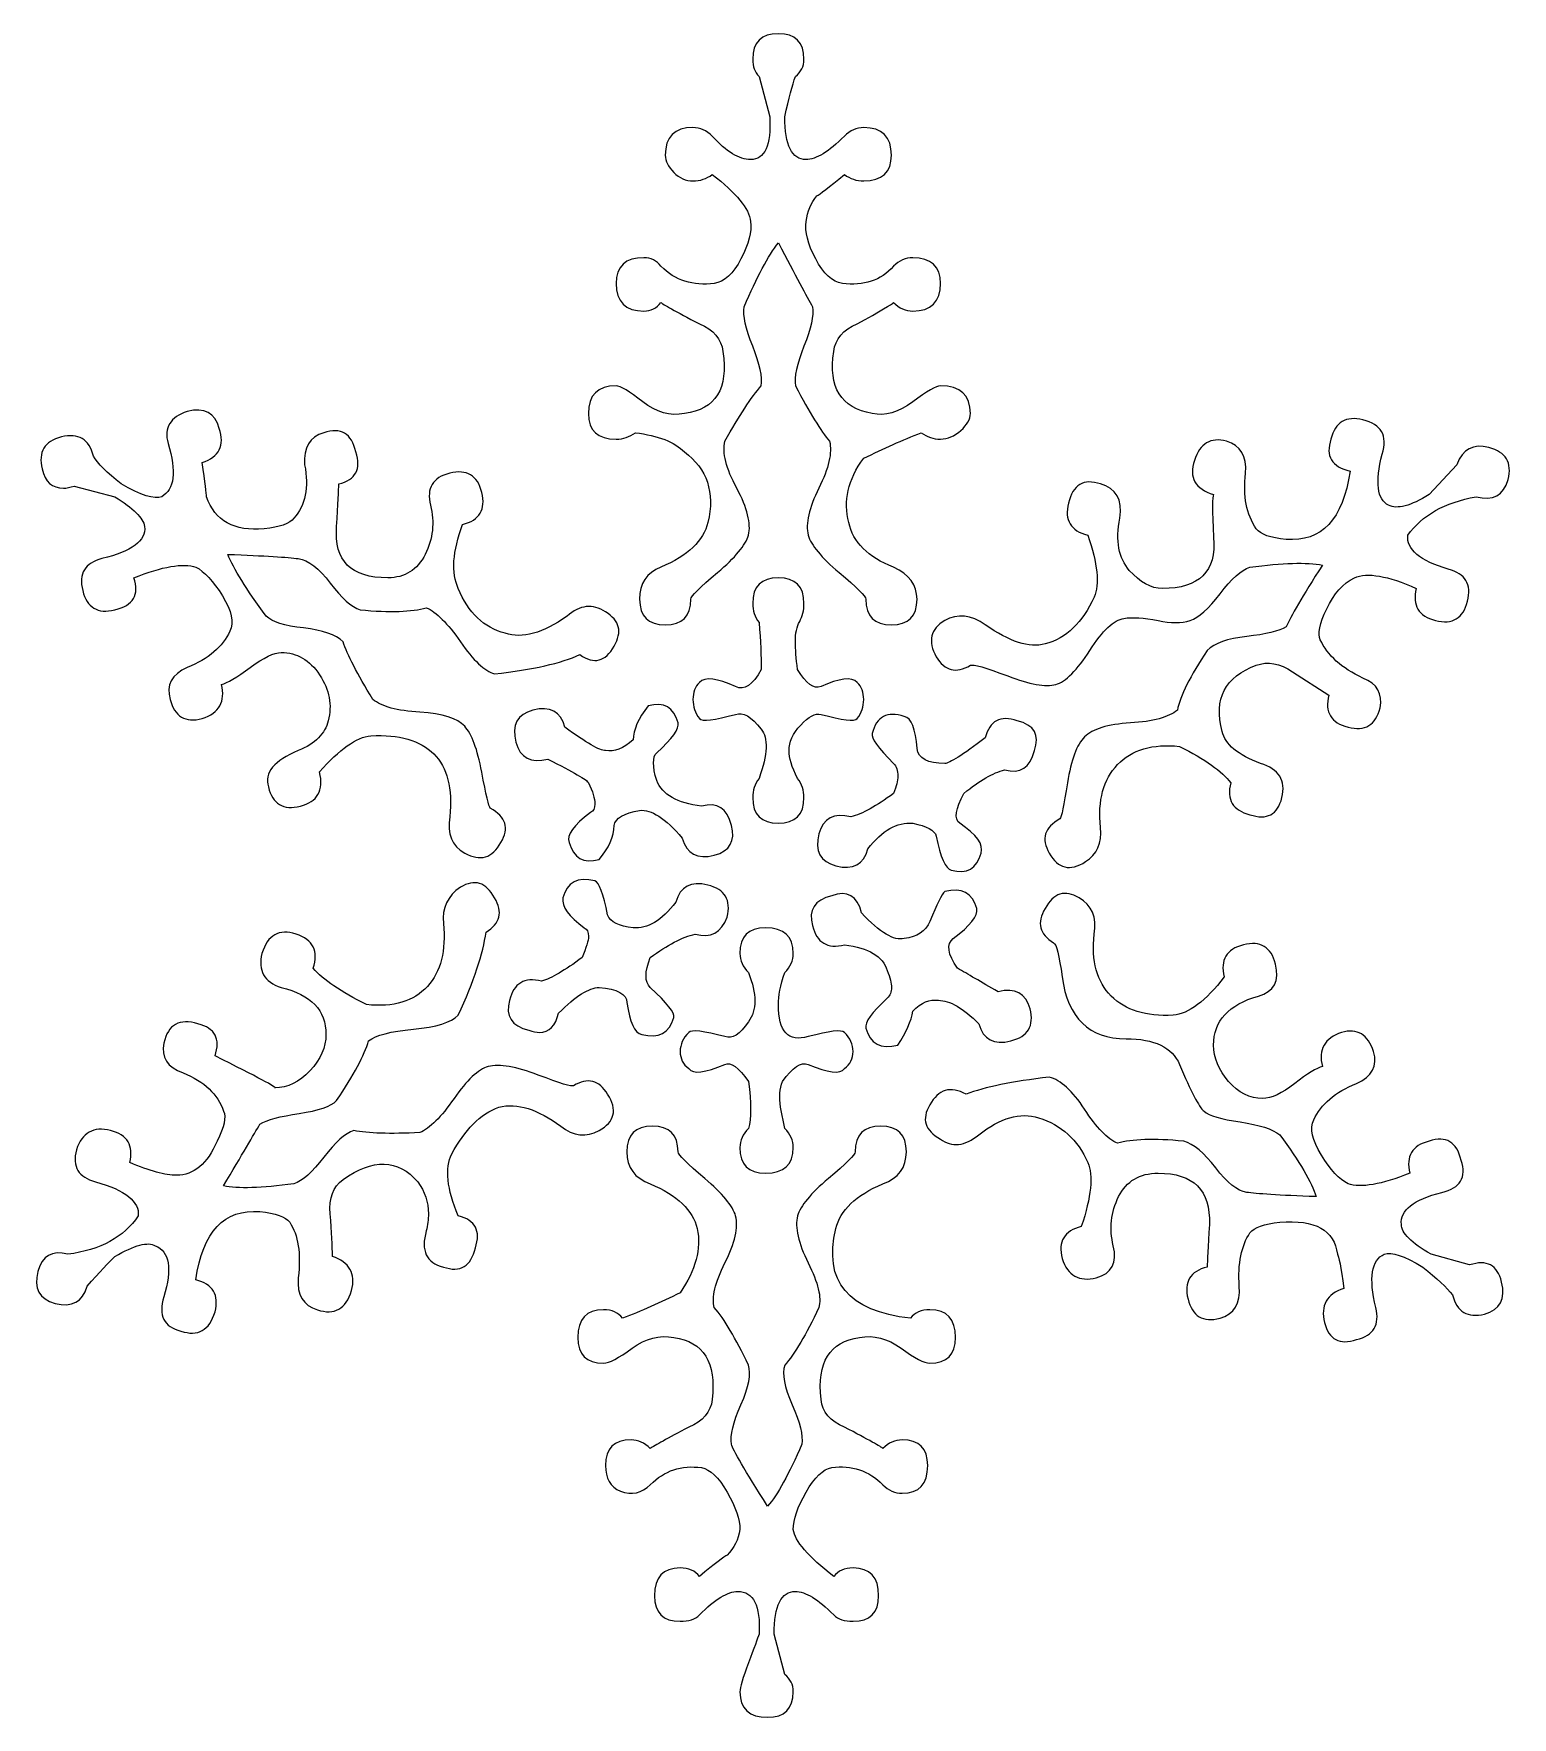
# Model space of a CAD drawing. Header units: centimetres. Extents: x -8.9 to 8.9, y -10.1 to 10.1.
import ezdxf

# ---------------------------------------------------------------- set-up
doc = ezdxf.new("R2010")
doc.units = ezdxf.units.CM
doc.header["$MEASUREMENT"] = 0
doc.layers.add('Camada 1', color=7, linetype='Continuous')

msp = doc.modelspace()

# ---------------------------------------------------------------- linework, layer by layer
at = {"layer": 'Camada 1'}
for points, knots in [([(-0.34522, 6.826), (-0.36242, 6.72355), (-0.32842, 6.56546), (-0.24277, 6.35216), (-0.24277, 6.35216), (-0.15752, 6.13843), (-0.1235, 5.98076), (-0.1403, 5.87832), (-0.1403, 5.87832), (-0.25997, 5.74145), (-0.40525, 5.51973), (-0.57575, 5.21236), (-0.57575, 5.21236), (-0.61017, 5.07549), (-0.56294, 4.8878), (-0.43486, 4.64888), (-0.43486, 4.64888), (-0.3068, 4.40954), (-0.25997, 4.22184), (-0.294, 4.08537), (-0.294, 4.08537), (-0.32842, 3.96573), (-0.45209, 3.81642), (-0.6654, 3.63714), (-0.6654, 3.63714), (-0.8791, 3.45786), (-0.98557, 3.35099), (-0.98557, 3.31697), (-0.98557, 3.31697), (-0.98557, 3.11205), (-1.08804, 3.0096), (-1.29294, 3.0096), (-1.29294, 3.0096), (-1.49783, 3.0096), (-1.60031, 3.11205), (-1.60031, 3.31697), (-1.60031, 3.31697), (-1.60031, 3.50467), (-1.51506, 3.63275), (-1.34417, 3.70117), (-1.34417, 3.70117), (-1.02, 3.83764), (-0.83191, 4.01695), (-0.78066, 4.23907), (-0.78066, 4.23907), (-0.69541, 4.59766), (-0.78947, 4.87941), (-1.06241, 5.08431), (-1.06241, 5.08431), (-1.18208, 5.20356), (-1.37859, 5.28042), (-1.65153, 5.31482), (-1.65153, 5.31482), (-1.71995, 5.2636), (-1.79681, 5.23798), (-1.88206, 5.23798), (-1.88206, 5.23798), (-2.10418, 5.23798), (-2.21501, 5.34045), (-2.21501, 5.54535), (-2.21501, 5.54535), (-2.21501, 5.76707), (-2.10415, 5.87833), (-1.88206, 5.87833), (-1.88206, 5.87833), (-1.83081, 5.87833), (-1.72437, 5.8143), (-1.56189, 5.68622), (-1.56189, 5.68622), (-1.39981, 5.55816), (-1.23333, 5.51093), (-1.06244, 5.54536), (-1.06244, 5.54536), (-0.68705, 5.59658), (-0.53335, 5.84392), (-0.6014, 6.28815), (-0.6014, 6.28815), (-0.6186, 6.44185), (-0.71266, 6.55271), (-0.88315, 6.62113), (-0.88315, 6.62113), (-1.17369, 6.77483), (-1.32739, 6.86005), (-1.34419, 6.87727), (-1.34419, 6.87727), (-1.39541, 6.80885), (-1.46383, 6.77482), (-1.54911, 6.77482), (-1.54911, 6.77482), (-1.77123, 6.77482), (-1.88209, 6.88568), (-1.88209, 7.1078), (-1.88209, 7.1078), (-1.88209, 7.31272), (-1.77123, 7.41517), (-1.54911, 7.41517), (-1.54911, 7.41517), (-1.46386, 7.41517), (-1.39541, 7.38075), (-1.34419, 7.31272), (-1.34419, 7.31272), (-1.17369, 7.14183), (-0.95999, 7.0734), (-0.70385, 7.1078), (-0.70385, 7.1078), (-0.58458, 7.1246), (-0.47774, 7.22305), (-0.38368, 7.40236), (-0.38368, 7.40236), (-0.29002, 7.58164), (-0.2516, 7.73092), (-0.26843, 7.85059), (-0.26843, 7.85059), (-0.28563, 8.00429), (-0.43932, 8.19198), (-0.72947, 8.4141), (-0.72947, 8.4141), (-0.79792, 8.36288), (-0.87475, 8.33726), (-0.96, 8.33726), (-0.96, 8.33726), (-1.04565, 8.33726), (-1.12248, 8.37129), (-1.19051, 8.43971), (-1.19051, 8.43971), (-1.25893, 8.50776), (-1.29298, 8.57618), (-1.29298, 8.64463), (-1.29298, 8.64463), (-1.29298, 8.86635), (-1.18212, 8.97761), (-0.96, 8.97761), (-0.96, 8.97761), (-0.87475, 8.97761), (-0.79792, 8.94319), (-0.72947, 8.87516), (-0.72947, 8.87516), (-0.55897, 8.68707), (-0.4053, 8.59341), (-0.26843, 8.59341), (-0.26843, 8.59341), (-0.09796, 8.59341), (-0.0211, 8.76391), (-0.03792, 9.10567), (-0.03792, 9.10567), (-0.03792, 9.10567), (-0.16598, 9.59234), (-0.16598, 9.59234), (-0.16598, 9.59234), (-0.2172, 9.64356), (-0.24282, 9.71159), (-0.24282, 9.79726), (-0.24282, 9.79726), (-0.24277, 10.00206), (-0.14032, 10.10453), (0.0646, 10.10453), (0.0646, 10.10453), (0.26952, 10.10453), (0.37197, 10.00206), (0.37197, 9.79716), (0.37197, 9.79716), (0.37197, 9.71151), (0.33755, 9.64346), (0.26952, 9.59224), (0.26952, 9.59224), (0.23507, 9.48977), (0.19268, 9.32729), (0.14144, 9.10557), (0.14144, 9.10557), (0.14144, 8.76381), (0.22669, 8.59331), (0.39758, 8.59331), (0.39758, 8.59331), (0.51685, 8.59331), (0.67052, 8.68697), (0.85862, 8.87506), (0.85862, 8.87506), (0.92667, 8.94308), (1.00353, 8.97751), (1.08915, 8.97751), (1.08915, 8.97751), (1.31087, 8.97751), (1.42213, 8.86625), (1.42213, 8.64453), (1.42213, 8.64453), (1.42213, 8.43961), (1.31087, 8.33716), (1.08915, 8.33716), (1.08915, 8.33716), (1.00353, 8.33716), (0.92667, 8.36277), (0.85862, 8.414), (0.85862, 8.414), (0.67055, 8.2603), (0.55967, 8.17468), (0.52567, 8.15786), (0.52567, 8.15786), (0.45722, 8.07221), (0.41441, 7.96977), (0.39759, 7.85049), (0.39759, 7.85049), (0.38039, 7.73085), (0.41881, 7.58154), (0.51284, 7.40226), (0.51284, 7.40226), (0.60648, 7.22298), (0.71334, 7.1245), (0.83301, 7.1077), (0.83301, 7.1077), (1.08915, 7.07328), (1.29407, 7.14173), (1.44772, 7.31262), (1.44772, 7.31262), (1.51577, 7.38064), (1.59263, 7.41507), (1.67825, 7.41507), (1.67825, 7.41507), (1.89997, 7.41507), (2.01123, 7.31262), (2.01123, 7.1077), (2.01123, 7.1077), (2.01123, 6.88558), (1.89997, 6.77472), (1.67825, 6.77472), (1.67825, 6.77472), (1.59263, 6.77472), (1.51577, 6.80875), (1.44772, 6.87717), (1.44772, 6.87717), (1.43052, 6.85997), (1.28524, 6.77472), (1.0123, 6.62103), (1.0123, 6.62103), (0.84141, 6.55261), (0.74737, 6.44175), (0.73057, 6.28805), (0.73057, 6.28805), (0.66212, 5.86101), (0.81582, 5.61331), (1.19161, 5.54526), (1.19161, 5.54526), (1.34531, 5.51084), (1.50739, 5.55807), (1.67828, 5.68612), (1.67828, 5.68612), (1.84878, 5.81418), (1.96003, 5.87823), (2.01126, 5.87823), (2.01126, 5.87823), (2.25018, 5.87823), (2.36988, 5.76697), (2.36988, 5.54525), (2.36988, 5.54525), (2.36988, 5.4768), (2.33146, 5.40838), (2.25463, 5.34033), (2.25463, 5.34033), (2.17779, 5.27191), (2.09654, 5.23786), (2.01129, 5.23786), (2.01129, 5.23786), (1.92567, 5.23786), (1.84881, 5.26347), (1.78078, 5.3147), (1.78078, 5.3147), (1.55864, 5.22905), (1.32813, 5.12661), (1.08919, 5.00733), (1.08919, 5.00733), (0.9011, 4.75119), (0.84146, 4.49507), (0.90991, 4.23893), (0.90991, 4.23893), (0.96116, 3.99961), (1.14044, 3.82031), (1.44778, 3.70103), (1.44778, 3.70103), (1.6355, 3.61538), (1.72953, 3.48733), (1.72953, 3.31683), (1.72953, 3.31683), (1.72953, 3.11191), (1.62708, 3.00946), (1.42216, 3.00946), (1.42216, 3.00946), (1.21727, 3.00946), (1.11482, 3.11191), (1.11482, 3.31683), (1.11482, 3.31683), (1.11482, 3.35086), (1.00795, 3.45769), (0.79462, 3.637), (0.79462, 3.637), (0.58092, 3.81631), (0.45725, 3.96559), (0.42322, 4.08523), (0.42322, 4.08523), (0.3888, 4.2217), (0.43163, 4.4094), (0.5513, 4.64874), (0.5513, 4.64874), (0.67057, 4.88766), (0.71338, 5.07535), (0.67936, 5.21222), (0.67936, 5.21222), (0.57691, 5.33147), (0.44004, 5.55359), (0.26957, 5.87818), (0.26957, 5.87818), (0.25235, 5.98063), (0.28637, 6.13832), (0.37202, 6.35202), (0.37202, 6.35202), (0.45727, 6.56533), (0.49127, 6.72342), (0.47447, 6.82586), (0.47447, 6.82586), (0.40602, 6.94513), (0.26958, 7.20125), (0.06466, 7.59426), (0.06466, 7.59426), (-0.05507, 7.44073), (-0.19155, 7.18459), (-0.34522, 6.826)], [0, 0, 0, 0, 0.01219512, 0.01219512, 0.01219512, 0.01219512, 0.02439024, 0.02439024, 0.02439024, 0.02439024, 0.03658537, 0.03658537, 0.03658537, 0.03658537, 0.04878049, 0.04878049, 0.04878049, 0.04878049, 0.06097561, 0.06097561, 0.06097561, 0.06097561, 0.07317073, 0.07317073, 0.07317073, 0.07317073, 0.08536585, 0.08536585, 0.08536585, 0.08536585, 0.09756098, 0.09756098, 0.09756098, 0.09756098, 0.1097561, 0.1097561, 0.1097561, 0.1097561, 0.12195122, 0.12195122, 0.12195122, 0.12195122, 0.13414634, 0.13414634, 0.13414634, 0.13414634, 0.14634146, 0.14634146, 0.14634146, 0.14634146, 0.15853659, 0.15853659, 0.15853659, 0.15853659, 0.17073171, 0.17073171, 0.17073171, 0.17073171, 0.18292683, 0.18292683, 0.18292683, 0.18292683, 0.19512195, 0.19512195, 0.19512195, 0.19512195, 0.20731707, 0.20731707, 0.20731707, 0.20731707, 0.2195122, 0.2195122, 0.2195122, 0.2195122, 0.23170732, 0.23170732, 0.23170732, 0.23170732, 0.24390244, 0.24390244, 0.24390244, 0.24390244, 0.25609756, 0.25609756, 0.25609756, 0.25609756, 0.26829268, 0.26829268, 0.26829268, 0.26829268, 0.2804878, 0.2804878, 0.2804878, 0.2804878, 0.29268293, 0.29268293, 0.29268293, 0.29268293, 0.30487805, 0.30487805, 0.30487805, 0.30487805, 0.31707317, 0.31707317, 0.31707317, 0.31707317, 0.32926829, 0.32926829, 0.32926829, 0.32926829, 0.34146341, 0.34146341, 0.34146341, 0.34146341, 0.35365854, 0.35365854, 0.35365854, 0.35365854, 0.36585366, 0.36585366, 0.36585366, 0.36585366, 0.37804878, 0.37804878, 0.37804878, 0.37804878, 0.3902439, 0.3902439, 0.3902439, 0.3902439, 0.40243902, 0.40243902, 0.40243902, 0.40243902, 0.41463415, 0.41463415, 0.41463415, 0.41463415, 0.42682927, 0.42682927, 0.42682927, 0.42682927, 0.43902439, 0.43902439, 0.43902439, 0.43902439, 0.45121951, 0.45121951, 0.45121951, 0.45121951, 0.46341463, 0.46341463, 0.46341463, 0.46341463, 0.47560976, 0.47560976, 0.47560976, 0.47560976, 0.48780488, 0.48780488, 0.48780488, 0.48780488, 0.5, 0.5, 0.5, 0.5, 0.51219512, 0.51219512, 0.51219512, 0.51219512, 0.52439024, 0.52439024, 0.52439024, 0.52439024, 0.53658537, 0.53658537, 0.53658537, 0.53658537, 0.54878049, 0.54878049, 0.54878049, 0.54878049, 0.56097561, 0.56097561, 0.56097561, 0.56097561, 0.57317073, 0.57317073, 0.57317073, 0.57317073, 0.58536585, 0.58536585, 0.58536585, 0.58536585, 0.59756098, 0.59756098, 0.59756098, 0.59756098, 0.6097561, 0.6097561, 0.6097561, 0.6097561, 0.62195122, 0.62195122, 0.62195122, 0.62195122, 0.63414634, 0.63414634, 0.63414634, 0.63414634, 0.64634146, 0.64634146, 0.64634146, 0.64634146, 0.65853659, 0.65853659, 0.65853659, 0.65853659, 0.67073171, 0.67073171, 0.67073171, 0.67073171, 0.68292683, 0.68292683, 0.68292683, 0.68292683, 0.69512195, 0.69512195, 0.69512195, 0.69512195, 0.70731707, 0.70731707, 0.70731707, 0.70731707, 0.7195122, 0.7195122, 0.7195122, 0.7195122, 0.73170732, 0.73170732, 0.73170732, 0.73170732, 0.74390244, 0.74390244, 0.74390244, 0.74390244, 0.75609756, 0.75609756, 0.75609756, 0.75609756, 0.76829268, 0.76829268, 0.76829268, 0.76829268, 0.7804878, 0.7804878, 0.7804878, 0.7804878, 0.79268293, 0.79268293, 0.79268293, 0.79268293, 0.80487805, 0.80487805, 0.80487805, 0.80487805, 0.81707317, 0.81707317, 0.81707317, 0.81707317, 0.82926829, 0.82926829, 0.82926829, 0.82926829, 0.84146341, 0.84146341, 0.84146341, 0.84146341, 0.85365854, 0.85365854, 0.85365854, 0.85365854, 0.86585366, 0.86585366, 0.86585366, 0.86585366, 0.87804878, 0.87804878, 0.87804878, 0.87804878, 0.8902439, 0.8902439, 0.8902439, 0.8902439, 0.90243902, 0.90243902, 0.90243902, 0.90243902, 0.91463415, 0.91463415, 0.91463415, 0.91463415, 0.92682927, 0.92682927, 0.92682927, 0.92682927, 0.93902439, 0.93902439, 0.93902439, 0.93902439, 0.95121951, 0.95121951, 0.95121951, 0.95121951, 0.96341463, 0.96341463, 0.96341463, 0.96341463, 0.97560976, 0.97560976, 0.97560976, 0.97560976, 1, 1, 1, 1]), ([(-6.08265, 3.11204), (-6.01463, 3.04362), (-5.86492, 2.99679), (-5.63442, 2.97118), (-5.63442, 2.97118), (-5.40389, 2.94557), (-5.24622, 2.88993), (-5.16055, 2.8047), (-5.16055, 2.8047), (-5.10933, 2.651), (-4.99008, 2.4205), (-4.80196, 2.11313), (-4.80196, 2.11313), (-4.69949, 2.02748), (-4.51182, 1.97626), (-4.23845, 1.95946), (-4.23845, 1.95946), (-3.96551, 1.94226), (-3.78622, 1.88662), (-3.70058, 1.79298), (-3.70058, 1.79298), (-3.61533, 1.69892), (-3.54688, 1.51522), (-3.49566, 1.2423), (-3.49566, 1.2423), (-3.44444, 0.96896), (-3.41041, 0.82368), (-3.39319, 0.80685), (-3.39319, 0.80685), (-3.20549, 0.7044), (-3.16268, 0.56753), (-3.26513, 0.39704), (-3.26513, 0.39704), (-3.3676, 0.20895), (-3.51286, 0.16651), (-3.70058, 0.26898), (-3.70058, 0.26898), (-3.85425, 0.35423), (-3.91428, 0.49949), (-3.87986, 0.7044), (-3.87986, 0.7044), (-3.84583, 1.04577), (-3.90986, 1.29752), (-4.07195, 1.46), (-4.07195, 1.46), (-4.23446, 1.62208), (-4.48618, 1.69453), (-4.82755, 1.67773), (-4.82755, 1.67773), (-4.99844, 1.66053), (-5.20336, 1.51525), (-5.44228, 1.24231), (-5.44228, 1.24231), (-5.39106, 1.02019), (-5.46789, 0.88372), (-5.67279, 0.8325), (-5.67279, 0.8325), (-5.87771, 0.78128), (-6.00577, 0.85811), (-6.05699, 1.06301), (-6.05699, 1.06301), (-6.10821, 1.23351), (-5.98894, 1.37879), (-5.6984, 1.49846), (-5.6984, 1.49846), (-5.49348, 1.58371), (-5.37423, 1.70338), (-5.33981, 1.85705), (-5.33981, 1.85705), (-5.28856, 2.04475), (-5.32298, 2.22845), (-5.44226, 2.40773), (-5.44226, 2.40773), (-5.5619, 2.58704), (-5.7156, 2.67668), (-5.9033, 2.67668), (-5.9033, 2.67668), (-5.98895, 2.67668), (-6.11261, 2.61665), (-6.2747, 2.49737), (-6.2747, 2.49737), (-6.43718, 2.37773), (-6.55246, 2.30928), (-6.62048, 2.29248), (-6.62048, 2.29248), (-6.56926, 2.08756), (-6.64609, 1.95069), (-6.85099, 1.88267), (-6.85099, 1.88267), (-7.05591, 1.83145), (-7.18397, 1.90828), (-7.23519, 2.11318), (-7.23519, 2.11318), (-7.28644, 2.28368), (-7.21839, 2.41174), (-7.0303, 2.49738), (-7.0303, 2.49738), (-6.77416, 2.59985), (-6.60366, 2.74471), (-6.51801, 2.93283), (-6.51801, 2.93283), (-6.46679, 3.03528), (-6.49682, 3.17617), (-6.60768, 3.35545), (-6.60768, 3.35545), (-6.71894, 3.53473), (-6.82541, 3.65001), (-6.92785, 3.70123), (-6.92785, 3.70123), (-7.08155, 3.75245), (-7.32925, 3.70964), (-7.67064, 3.57317), (-7.67064, 3.57317), (-7.60259, 3.36825), (-7.67945, 3.24019), (-7.90115, 3.18897), (-7.90115, 3.18897), (-8.10607, 3.13775), (-8.23413, 3.21458), (-8.28535, 3.41948), (-8.28535, 3.41948), (-8.3366, 3.6244), (-8.25974, 3.75246), (-8.05484, 3.80368), (-8.05484, 3.80368), (-7.69625, 3.88893), (-7.52575, 4.01701), (-7.54258, 4.18788), (-7.54258, 4.18788), (-7.55978, 4.29035), (-7.67945, 4.4096), (-7.90117, 4.54647), (-7.90117, 4.54647), (-7.90117, 4.54647), (-8.38784, 4.67453), (-8.38784, 4.67453), (-8.38784, 4.67453), (-8.43906, 4.65733), (-8.4819, 4.64892), (-8.5159, 4.64892), (-8.5159, 4.64892), (-8.65277, 4.64892), (-8.73802, 4.72576), (-8.77204, 4.87943), (-8.77204, 4.87943), (-8.82326, 5.08435), (-8.74643, 5.21241), (-8.54151, 5.26363), (-8.54151, 5.26363), (-8.33662, 5.31485), (-8.20856, 5.23802), (-8.15731, 5.0331), (-8.15731, 5.0331), (-8.10609, 4.94745), (-7.99523, 4.83659), (-7.82433, 4.70015), (-7.82433, 4.70015), (-7.58541, 4.56328), (-7.42333, 4.51206), (-7.33768, 4.54645), (-7.33768, 4.54645), (-7.18398, 4.6317), (-7.1584, 4.84501), (-7.26084, 5.18679), (-7.26084, 5.18679), (-7.31206, 5.37449), (-7.23523, 5.50257), (-7.03033, 5.57099), (-7.03033, 5.57099), (-6.82541, 5.62221), (-6.69735, 5.55379), (-6.64613, 5.36607), (-6.64613, 5.36607), (-6.57811, 5.16118), (-6.64613, 5.02431), (-6.85105, 4.95626), (-6.85105, 4.95626), (-6.81702, 4.71694), (-6.79983, 4.58045), (-6.79983, 4.54645), (-6.79983, 4.54645), (-6.69738, 4.25591), (-6.46685, 4.12783), (-6.10826, 4.16225), (-6.10826, 4.16225), (-5.92056, 4.17905), (-5.80089, 4.22189), (-5.74967, 4.29031), (-5.74967, 4.29031), (-5.6132, 4.44401), (-5.57039, 4.65731), (-5.62161, 4.93065), (-5.62161, 4.93065), (-5.63881, 5.13557), (-5.56197, 5.26363), (-5.3911, 5.31485), (-5.3911, 5.31485), (-5.18618, 5.3829), (-5.05812, 5.30604), (-5.0069, 5.08434), (-5.0069, 5.08434), (-4.93885, 4.87942), (-5.0069, 4.75136), (-5.21179, 4.70014), (-5.21179, 4.70014), (-5.21179, 4.63169), (-5.2206, 4.46082), (-5.2374, 4.18785), (-5.2374, 4.18785), (-5.27182, 3.77804), (-5.0669, 3.57314), (-4.62267, 3.57314), (-4.62267, 3.57314), (-4.41778, 3.57314), (-4.2685, 3.6668), (-4.17444, 3.85489), (-4.17444, 3.85489), (-4.08078, 4.04259), (-4.05919, 4.23909), (-4.11041, 4.44401), (-4.11041, 4.44401), (-4.16166, 4.64893), (-4.0848, 4.77696), (-3.8799, 4.82821), (-3.8799, 4.82821), (-3.67498, 4.87943), (-3.54692, 4.8026), (-3.4957, 4.59768), (-3.4957, 4.59768), (-3.44448, 4.39276), (-3.52131, 4.2647), (-3.72621, 4.21348), (-3.72621, 4.21348), (-3.84588, 3.88892), (-3.86308, 3.63277), (-3.77743, 3.44508), (-3.77743, 3.44508), (-3.65818, 3.15454), (-3.47006, 2.97523), (-3.21395, 2.90718), (-3.21395, 2.90718), (-3.00903, 2.83876), (-2.76172, 2.90718), (-2.47116, 3.1121), (-2.47116, 3.1121), (-2.31746, 3.24857), (-2.16379, 3.2658), (-2.01012, 3.16332), (-2.01012, 3.16332), (-1.83962, 3.06087), (-1.8052, 2.924), (-1.90765, 2.75351), (-1.90765, 2.75351), (-2.01012, 2.56542), (-2.14697, 2.53139), (-2.31746, 2.65106), (-2.31746, 2.65106), (-2.53958, 2.54861), (-2.88094, 2.47178), (-3.34201, 2.42055), (-3.34201, 2.42055), (-3.46168, 2.45458), (-3.59815, 2.58263), (-3.75182, 2.80475), (-3.75182, 2.80475), (-3.90552, 3.02647), (-4.04236, 3.16334), (-4.16163, 3.21456), (-4.16163, 3.21456), (-4.3325, 3.16334), (-4.59705, 3.15453), (-4.95564, 3.18895), (-4.95564, 3.18895), (-5.05811, 3.22298), (-5.17776, 3.32981), (-5.31423, 3.50912), (-5.31423, 3.50912), (-5.4511, 3.68843), (-5.57916, 3.78646), (-5.69843, 3.80368), (-5.69843, 3.80368), (-5.8181, 3.82048), (-6.09983, 3.83771), (-6.54367, 3.85493), (-6.54367, 3.85493), (-6.47566, 3.68394), (-6.32197, 3.43621), (-6.08265, 3.11204)], [0, 0, 0, 0, 0.01369863, 0.01369863, 0.01369863, 0.01369863, 0.02739726, 0.02739726, 0.02739726, 0.02739726, 0.04109589, 0.04109589, 0.04109589, 0.04109589, 0.05479452, 0.05479452, 0.05479452, 0.05479452, 0.06849315, 0.06849315, 0.06849315, 0.06849315, 0.08219178, 0.08219178, 0.08219178, 0.08219178, 0.09589041, 0.09589041, 0.09589041, 0.09589041, 0.10958904, 0.10958904, 0.10958904, 0.10958904, 0.12328767, 0.12328767, 0.12328767, 0.12328767, 0.1369863, 0.1369863, 0.1369863, 0.1369863, 0.15068493, 0.15068493, 0.15068493, 0.15068493, 0.16438356, 0.16438356, 0.16438356, 0.16438356, 0.17808219, 0.17808219, 0.17808219, 0.17808219, 0.19178082, 0.19178082, 0.19178082, 0.19178082, 0.20547945, 0.20547945, 0.20547945, 0.20547945, 0.21917808, 0.21917808, 0.21917808, 0.21917808, 0.23287671, 0.23287671, 0.23287671, 0.23287671, 0.24657534, 0.24657534, 0.24657534, 0.24657534, 0.26027397, 0.26027397, 0.26027397, 0.26027397, 0.2739726, 0.2739726, 0.2739726, 0.2739726, 0.28767123, 0.28767123, 0.28767123, 0.28767123, 0.30136986, 0.30136986, 0.30136986, 0.30136986, 0.31506849, 0.31506849, 0.31506849, 0.31506849, 0.32876712, 0.32876712, 0.32876712, 0.32876712, 0.34246575, 0.34246575, 0.34246575, 0.34246575, 0.35616438, 0.35616438, 0.35616438, 0.35616438, 0.36986301, 0.36986301, 0.36986301, 0.36986301, 0.38356164, 0.38356164, 0.38356164, 0.38356164, 0.39726027, 0.39726027, 0.39726027, 0.39726027, 0.4109589, 0.4109589, 0.4109589, 0.4109589, 0.42465753, 0.42465753, 0.42465753, 0.42465753, 0.43835616, 0.43835616, 0.43835616, 0.43835616, 0.45205479, 0.45205479, 0.45205479, 0.45205479, 0.46575342, 0.46575342, 0.46575342, 0.46575342, 0.47945205, 0.47945205, 0.47945205, 0.47945205, 0.49315068, 0.49315068, 0.49315068, 0.49315068, 0.50684932, 0.50684932, 0.50684932, 0.50684932, 0.52054795, 0.52054795, 0.52054795, 0.52054795, 0.53424658, 0.53424658, 0.53424658, 0.53424658, 0.54794521, 0.54794521, 0.54794521, 0.54794521, 0.56164384, 0.56164384, 0.56164384, 0.56164384, 0.57534247, 0.57534247, 0.57534247, 0.57534247, 0.5890411, 0.5890411, 0.5890411, 0.5890411, 0.60273973, 0.60273973, 0.60273973, 0.60273973, 0.61643836, 0.61643836, 0.61643836, 0.61643836, 0.63013699, 0.63013699, 0.63013699, 0.63013699, 0.64383562, 0.64383562, 0.64383562, 0.64383562, 0.65753425, 0.65753425, 0.65753425, 0.65753425, 0.67123288, 0.67123288, 0.67123288, 0.67123288, 0.68493151, 0.68493151, 0.68493151, 0.68493151, 0.69863014, 0.69863014, 0.69863014, 0.69863014, 0.71232877, 0.71232877, 0.71232877, 0.71232877, 0.7260274, 0.7260274, 0.7260274, 0.7260274, 0.73972603, 0.73972603, 0.73972603, 0.73972603, 0.75342466, 0.75342466, 0.75342466, 0.75342466, 0.76712329, 0.76712329, 0.76712329, 0.76712329, 0.78082192, 0.78082192, 0.78082192, 0.78082192, 0.79452055, 0.79452055, 0.79452055, 0.79452055, 0.80821918, 0.80821918, 0.80821918, 0.80821918, 0.82191781, 0.82191781, 0.82191781, 0.82191781, 0.83561644, 0.83561644, 0.83561644, 0.83561644, 0.84931507, 0.84931507, 0.84931507, 0.84931507, 0.8630137, 0.8630137, 0.8630137, 0.8630137, 0.87671233, 0.87671233, 0.87671233, 0.87671233, 0.89041096, 0.89041096, 0.89041096, 0.89041096, 0.90410959, 0.90410959, 0.90410959, 0.90410959, 0.91780822, 0.91780822, 0.91780822, 0.91780822, 0.93150685, 0.93150685, 0.93150685, 0.93150685, 0.94520548, 0.94520548, 0.94520548, 0.94520548, 0.95890411, 0.95890411, 0.95890411, 0.95890411, 0.97260274, 0.97260274, 0.97260274, 0.97260274, 1, 1, 1, 1]), ([(5.72517, 3.70114), (5.62272, 3.66672), (5.50305, 3.56028), (5.36658, 3.38097), (5.36658, 3.38097), (5.22971, 3.20169), (5.11044, 3.09482), (5.00799, 3.0608), (5.00799, 3.0608), (4.90554, 3.02638), (4.77746, 3.02638), (4.62379, 3.0608), (4.62379, 3.0608), (4.45292, 3.09483), (4.31645, 3.10324), (4.21398, 3.08641), (4.21398, 3.08641), (4.09434, 3.06921), (3.95784, 2.94113), (3.80419, 2.70221), (3.80419, 2.70221), (3.65049, 2.46289), (3.51365, 2.32642), (3.39438, 2.2924), (3.39438, 2.2924), (3.27474, 2.25798), (3.08262, 2.2924), (2.81806, 2.39485), (2.81806, 2.39485), (2.55313, 2.4973), (2.40385, 2.53974), (2.36986, 2.52291), (2.36986, 2.52291), (2.19897, 2.42046), (2.06249, 2.45449), (1.96005, 2.62538), (1.96005, 2.62538), (1.8576, 2.81308), (1.8916, 2.95833), (2.0625, 3.0608), (2.0625, 3.0608), (2.2162, 3.14605), (2.37828, 3.12882), (2.54917, 3.00958), (2.54917, 3.00958), (2.83931, 2.80466), (3.07823, 2.72783), (3.26632, 2.77905), (3.26632, 2.77905), (3.52246, 2.84707), (3.71857, 3.03519), (3.85544, 3.34253), (3.85544, 3.34253), (3.92346, 3.49623), (3.89788, 3.74356), (3.7786, 4.08532), (3.7786, 4.08532), (3.57371, 4.13654), (3.49687, 4.2646), (3.54809, 4.46952), (3.54809, 4.46952), (3.59931, 4.69124), (3.72737, 4.76808), (3.93229, 4.70005), (3.93229, 4.70005), (4.12001, 4.64883), (4.19682, 4.51196), (4.16282, 4.29024), (4.16282, 4.29024), (4.11157, 4.0169), (4.15001, 3.80759), (4.27807, 3.6627), (4.27807, 3.6627), (4.40613, 3.51742), (4.53821, 3.44497), (4.67508, 3.44497), (4.67508, 3.44497), (5.11889, 3.44497), (5.32384, 3.64989), (5.28979, 4.0597), (5.28979, 4.0597), (5.27259, 4.38387), (5.27259, 4.55476), (5.28979, 4.57196), (5.28979, 4.57196), (5.06767, 4.63998), (4.99084, 4.77685), (5.05928, 4.98177), (5.05928, 4.98177), (5.1273, 5.18669), (5.25536, 5.26352), (5.44348, 5.2123), (5.44348, 5.2123), (5.61395, 5.16108), (5.69081, 5.03299), (5.67401, 4.8281), (5.67401, 4.8281), (5.63959, 4.55476), (5.6824, 4.33264), (5.80207, 4.16214), (5.80207, 4.16214), (5.85332, 4.09372), (5.97257, 4.05088), (6.16069, 4.03408), (6.16069, 4.03408), (6.5873, 3.99966), (6.84345, 4.273), (6.92909, 4.85371), (6.92909, 4.85371), (6.70695, 4.90496), (6.63011, 5.03299), (6.69856, 5.23791), (6.69856, 5.23791), (6.74981, 5.44283), (6.87784, 5.51966), (7.08276, 5.46844), (7.08276, 5.46844), (7.30451, 5.41722), (7.38132, 5.28035), (7.31329, 5.05863), (7.31329, 5.05863), (7.22767, 4.71687), (7.25326, 4.51195), (7.39013, 4.44392), (7.39013, 4.44392), (7.49258, 4.39267), (7.65466, 4.43511), (7.8768, 4.57198), (7.8768, 4.57198), (7.8768, 4.57198), (8.20978, 4.93057), (8.20978, 4.93057), (8.20978, 4.93057), (8.2778, 5.11827), (8.40589, 5.18671), (8.59398, 5.13549), (8.59398, 5.13549), (8.7989, 5.08427), (8.87573, 4.95621), (8.82451, 4.75129), (8.82451, 4.75129), (8.77329, 4.5632), (8.64523, 4.49515), (8.44031, 4.54637), (8.44031, 4.54637), (8.0645, 4.47795), (7.79115, 4.32425), (7.62066, 4.08533), (7.62066, 4.08533), (7.60346, 3.91444), (7.76555, 3.77796), (8.10733, 3.67552), (8.10733, 3.67552), (8.31222, 3.6243), (8.38906, 3.49624), (8.33784, 3.29132), (8.33784, 3.29132), (8.28662, 3.0864), (8.15856, 3.00959), (7.95364, 3.06081), (7.95364, 3.06081), (7.74872, 3.11203), (7.67189, 3.24009), (7.72311, 3.44501), (7.72311, 3.44501), (7.38132, 3.59868), (7.13399, 3.64112), (6.98032, 3.57307), (6.98032, 3.57307), (6.84345, 3.50465), (6.73262, 3.38096), (6.64734, 3.20167), (6.64734, 3.20167), (6.56172, 3.02239), (6.53608, 2.89833), (6.5705, 2.83027), (6.5705, 2.83027), (6.65578, 2.64218), (6.82667, 2.48851), (7.08276, 2.36923), (7.08276, 2.36923), (7.25326, 2.30081), (7.32171, 2.18114), (7.28768, 2.01064), (7.28768, 2.01064), (7.23643, 1.80572), (7.1084, 1.72889), (6.90348, 1.78011), (6.90348, 1.78011), (6.69859, 1.83136), (6.62175, 1.95942), (6.67297, 2.16431), (6.67297, 2.16431), (6.67297, 2.16431), (6.23755, 2.44604), (6.23755, 2.44604), (6.23755, 2.44604), (6.08385, 2.54851), (5.93857, 2.5741), (5.8021, 2.52288), (5.8021, 2.52288), (5.42631, 2.38601), (5.28984, 2.12148), (5.39229, 1.72887), (5.39229, 1.72887), (5.42632, 1.5752), (5.58001, 1.44714), (5.85335, 1.34467), (5.85335, 1.34467), (6.07507, 1.27625), (6.16072, 1.13975), (6.10949, 0.93486), (6.10949, 0.93486), (6.05824, 0.72997), (5.93021, 0.66152), (5.72529, 0.72997), (5.72529, 0.72997), (5.5204, 0.78119), (5.44356, 0.90925), (5.49478, 1.11417), (5.49478, 1.11417), (5.39231, 1.25064), (5.18741, 1.3959), (4.88005, 1.54959), (4.88005, 1.54959), (4.55549, 1.58362), (4.30776, 1.51117), (4.13729, 1.33186), (4.13729, 1.33186), (3.9664, 1.15258), (3.89795, 0.90043), (3.93237, 0.57626), (3.93237, 0.57626), (3.9492, 0.38817), (3.88956, 0.2517), (3.75309, 0.16642), (3.75309, 0.16642), (3.565, 0.04678), (3.42011, 0.0808), (3.31767, 0.26889), (3.31767, 0.26889), (3.21522, 0.43936), (3.25764, 0.57626), (3.44573, 0.6787), (3.44573, 0.6787), (3.46256, 0.6955), (3.49259, 0.84078), (3.5354, 1.11415), (3.5354, 1.11415), (3.57784, 1.38709), (3.64623, 1.57079), (3.74029, 1.66483), (3.74029, 1.66483), (3.83395, 1.75849), (4.01763, 1.81411), (4.29097, 1.83131), (4.29097, 1.83131), (4.56391, 1.84811), (4.75203, 1.89933), (4.85448, 1.98498), (4.85448, 1.98498), (4.88851, 2.15548), (5.00818, 2.39479), (5.21307, 2.70216), (5.21307, 2.70216), (5.29832, 2.78741), (5.45641, 2.84305), (5.68691, 2.86864), (5.68691, 2.86864), (5.91744, 2.89425), (6.07513, 2.93267), (6.16078, 2.98389), (6.16078, 2.98389), (6.212, 3.10316), (6.35686, 3.35089), (6.5962, 3.72668), (6.5962, 3.72668), (6.40796, 3.76077), (6.11779, 3.75236), (5.72517, 3.70114)], [0, 0, 0, 0, 0.01408451, 0.01408451, 0.01408451, 0.01408451, 0.02816901, 0.02816901, 0.02816901, 0.02816901, 0.04225352, 0.04225352, 0.04225352, 0.04225352, 0.05633803, 0.05633803, 0.05633803, 0.05633803, 0.07042254, 0.07042254, 0.07042254, 0.07042254, 0.08450704, 0.08450704, 0.08450704, 0.08450704, 0.09859155, 0.09859155, 0.09859155, 0.09859155, 0.11267606, 0.11267606, 0.11267606, 0.11267606, 0.12676056, 0.12676056, 0.12676056, 0.12676056, 0.14084507, 0.14084507, 0.14084507, 0.14084507, 0.15492958, 0.15492958, 0.15492958, 0.15492958, 0.16901408, 0.16901408, 0.16901408, 0.16901408, 0.18309859, 0.18309859, 0.18309859, 0.18309859, 0.1971831, 0.1971831, 0.1971831, 0.1971831, 0.21126761, 0.21126761, 0.21126761, 0.21126761, 0.22535211, 0.22535211, 0.22535211, 0.22535211, 0.23943662, 0.23943662, 0.23943662, 0.23943662, 0.25352113, 0.25352113, 0.25352113, 0.25352113, 0.26760563, 0.26760563, 0.26760563, 0.26760563, 0.28169014, 0.28169014, 0.28169014, 0.28169014, 0.29577465, 0.29577465, 0.29577465, 0.29577465, 0.30985915, 0.30985915, 0.30985915, 0.30985915, 0.32394366, 0.32394366, 0.32394366, 0.32394366, 0.33802817, 0.33802817, 0.33802817, 0.33802817, 0.35211268, 0.35211268, 0.35211268, 0.35211268, 0.36619718, 0.36619718, 0.36619718, 0.36619718, 0.38028169, 0.38028169, 0.38028169, 0.38028169, 0.3943662, 0.3943662, 0.3943662, 0.3943662, 0.4084507, 0.4084507, 0.4084507, 0.4084507, 0.42253521, 0.42253521, 0.42253521, 0.42253521, 0.43661972, 0.43661972, 0.43661972, 0.43661972, 0.45070423, 0.45070423, 0.45070423, 0.45070423, 0.46478873, 0.46478873, 0.46478873, 0.46478873, 0.47887324, 0.47887324, 0.47887324, 0.47887324, 0.49295775, 0.49295775, 0.49295775, 0.49295775, 0.50704225, 0.50704225, 0.50704225, 0.50704225, 0.52112676, 0.52112676, 0.52112676, 0.52112676, 0.53521127, 0.53521127, 0.53521127, 0.53521127, 0.54929577, 0.54929577, 0.54929577, 0.54929577, 0.56338028, 0.56338028, 0.56338028, 0.56338028, 0.57746479, 0.57746479, 0.57746479, 0.57746479, 0.5915493, 0.5915493, 0.5915493, 0.5915493, 0.6056338, 0.6056338, 0.6056338, 0.6056338, 0.61971831, 0.61971831, 0.61971831, 0.61971831, 0.63380282, 0.63380282, 0.63380282, 0.63380282, 0.64788732, 0.64788732, 0.64788732, 0.64788732, 0.66197183, 0.66197183, 0.66197183, 0.66197183, 0.67605634, 0.67605634, 0.67605634, 0.67605634, 0.69014085, 0.69014085, 0.69014085, 0.69014085, 0.70422535, 0.70422535, 0.70422535, 0.70422535, 0.71830986, 0.71830986, 0.71830986, 0.71830986, 0.73239437, 0.73239437, 0.73239437, 0.73239437, 0.74647887, 0.74647887, 0.74647887, 0.74647887, 0.76056338, 0.76056338, 0.76056338, 0.76056338, 0.77464789, 0.77464789, 0.77464789, 0.77464789, 0.78873239, 0.78873239, 0.78873239, 0.78873239, 0.8028169, 0.8028169, 0.8028169, 0.8028169, 0.81690141, 0.81690141, 0.81690141, 0.81690141, 0.83098592, 0.83098592, 0.83098592, 0.83098592, 0.84507042, 0.84507042, 0.84507042, 0.84507042, 0.85915493, 0.85915493, 0.85915493, 0.85915493, 0.87323944, 0.87323944, 0.87323944, 0.87323944, 0.88732394, 0.88732394, 0.88732394, 0.88732394, 0.90140845, 0.90140845, 0.90140845, 0.90140845, 0.91549296, 0.91549296, 0.91549296, 0.91549296, 0.92957746, 0.92957746, 0.92957746, 0.92957746, 0.94366197, 0.94366197, 0.94366197, 0.94366197, 0.95774648, 0.95774648, 0.95774648, 0.95774648, 0.97183099, 0.97183099, 0.97183099, 0.97183099, 1, 1, 1, 1]), ([(-0.14032, 1.75452), (-0.25999, 1.90819), (-0.36244, 1.96783), (-0.44769, 1.9338), (-0.44769, 1.9338), (-0.70383, 1.86538), (-0.84909, 1.84815), (-0.88311, 1.88258), (-0.88311, 1.88258), (-0.93433, 1.9506), (-0.95995, 2.02747), (-0.95995, 2.11309), (-0.95995, 2.11309), (-0.95995, 2.19834), (-0.93434, 2.26679), (-0.88311, 2.31801), (-0.88311, 2.31801), (-0.81509, 2.38603), (-0.66978, 2.36923), (-0.44769, 2.26679), (-0.44769, 2.26679), (-0.34522, 2.21557), (-0.24277, 2.28359), (-0.14032, 2.47171), (-0.14032, 2.47171), (-0.14032, 2.62541), (-0.14913, 2.81308), (-0.16593, 3.03519), (-0.16593, 3.03519), (-0.21715, 3.10324), (-0.24277, 3.18008), (-0.24277, 3.26572), (-0.24277, 3.26572), (-0.24277, 3.47064), (-0.1403, 3.57309), (0.0646, 3.57309), (0.0646, 3.57309), (0.26952, 3.57309), (0.37197, 3.47064), (0.37197, 3.26572), (0.37197, 3.26572), (0.37197, 3.18007), (0.35477, 3.10763), (0.32072, 3.04799), (0.32072, 3.04799), (0.2863, 2.98796), (0.2695, 2.90713), (0.2695, 2.80468), (0.2695, 2.80468), (0.2695, 2.71903), (0.27789, 2.60817), (0.29511, 2.4717), (0.29511, 2.4717), (0.39756, 2.30081), (0.49119, 2.23238), (0.57684, 2.26678), (0.57684, 2.26678), (0.79856, 2.36923), (0.94384, 2.38603), (1.01226, 2.318), (1.01226, 2.318), (1.06351, 2.26678), (1.0891, 2.19836), (1.0891, 2.11308), (1.0891, 2.11308), (1.0891, 2.02743), (1.06349, 1.9506), (1.01226, 1.88257), (1.01226, 1.88257), (0.97784, 1.84815), (0.83298, 1.86537), (0.57684, 1.93379), (0.57684, 1.93379), (0.50842, 1.95059), (0.42717, 1.90818), (0.33353, 1.80573), (0.33353, 1.80573), (0.23947, 1.70328), (0.19267, 1.60081), (0.19267, 1.49836), (0.19267, 1.49836), (0.19267, 1.41271), (0.22667, 1.30185), (0.29512, 1.16538), (0.29512, 1.16538), (0.34634, 1.09696), (0.37196, 1.0201), (0.37196, 0.93485), (0.37196, 0.93485), (0.37196, 0.72996), (0.26951, 0.62748), (0.06459, 0.62748), (0.06459, 0.62748), (-0.14033, 0.62748), (-0.24278, 0.72995), (-0.24278, 0.93485), (-0.24278, 0.93485), (-0.24278, 1.0201), (-0.21717, 1.09693), (-0.16594, 1.16538), (-0.16594, 1.16538), (-0.06346, 1.45557), (-0.05507, 1.65207), (-0.14032, 1.75452)], [0, 0, 0, 0, 0.03703704, 0.03703704, 0.03703704, 0.03703704, 0.07407407, 0.07407407, 0.07407407, 0.07407407, 0.11111111, 0.11111111, 0.11111111, 0.11111111, 0.14814815, 0.14814815, 0.14814815, 0.14814815, 0.18518519, 0.18518519, 0.18518519, 0.18518519, 0.22222222, 0.22222222, 0.22222222, 0.22222222, 0.25925926, 0.25925926, 0.25925926, 0.25925926, 0.2962963, 0.2962963, 0.2962963, 0.2962963, 0.33333333, 0.33333333, 0.33333333, 0.33333333, 0.37037037, 0.37037037, 0.37037037, 0.37037037, 0.40740741, 0.40740741, 0.40740741, 0.40740741, 0.44444444, 0.44444444, 0.44444444, 0.44444444, 0.48148148, 0.48148148, 0.48148148, 0.48148148, 0.51851852, 0.51851852, 0.51851852, 0.51851852, 0.55555556, 0.55555556, 0.55555556, 0.55555556, 0.59259259, 0.59259259, 0.59259259, 0.59259259, 0.62962963, 0.62962963, 0.62962963, 0.62962963, 0.66666667, 0.66666667, 0.66666667, 0.66666667, 0.7037037, 0.7037037, 0.7037037, 0.7037037, 0.74074074, 0.74074074, 0.74074074, 0.74074074, 0.77777778, 0.77777778, 0.77777778, 0.77777778, 0.81481481, 0.81481481, 0.81481481, 0.81481481, 0.85185185, 0.85185185, 0.85185185, 0.85185185, 0.88888889, 0.88888889, 0.88888889, 0.88888889, 0.92592593, 0.92592593, 0.92592593, 0.92592593, 1, 1, 1, 1]), ([(-1.60029, 0.78122), (-1.78838, 0.7468), (-1.89083, 0.68716), (-1.90766, 0.60194), (-1.90766, 0.60194), (-1.90766, 0.46507), (-1.96769, 0.32857), (-2.08694, 0.19213), (-2.08694, 0.19213), (-2.27503, 0.14088), (-2.39431, 0.20893), (-2.44553, 0.39705), (-2.44553, 0.39705), (-2.47995, 0.4823), (-2.39431, 0.60197), (-2.18939, 0.75564), (-2.18939, 0.75564), (-2.15536, 0.77244), (-2.13817, 0.80686), (-2.13817, 0.85811), (-2.13817, 0.85811), (-2.13817, 0.92613), (-2.16378, 1.01178), (-2.21501, 1.11425), (-2.21501, 1.11425), (-2.23223, 1.14828), (-2.39432, 1.24231), (-2.70168, 1.39598), (-2.70168, 1.39598), (-2.9066, 1.34476), (-3.03466, 1.41278), (-3.08588, 1.6009), (-3.08588, 1.6009), (-3.1371, 1.80582), (-3.06908, 1.93388), (-2.88096, 1.9851), (-2.88096, 1.9851), (-2.67604, 2.03635), (-2.54798, 1.9679), (-2.49676, 1.78018), (-2.49676, 1.78018), (-2.24062, 1.59209), (-2.07853, 1.49845), (-2.01011, 1.49845), (-2.01011, 1.49845), (-1.90764, 1.48125), (-1.79678, 1.52406), (-1.67713, 1.62651), (-1.67713, 1.62651), (-1.67713, 1.74576), (-1.61749, 1.88265), (-1.49782, 2.03632), (-1.49782, 2.03632), (-1.31012, 2.08754), (-1.19045, 2.0191), (-1.13923, 1.8314), (-1.13923, 1.8314), (-1.12243, 1.76295), (-1.20765, 1.64331), (-1.39537, 1.47281), (-1.39537, 1.47281), (-1.44659, 1.42159), (-1.44659, 1.31033), (-1.39537, 1.13983), (-1.39537, 1.13983), (-1.32735, 0.96896), (-1.14804, 0.86649), (-0.85747, 0.83246), (-0.85747, 0.83246), (-0.66977, 0.88368), (-0.5501, 0.80685), (-0.49888, 0.60195), (-0.49888, 0.60195), (-0.44766, 0.41386), (-0.51608, 0.29458), (-0.7038, 0.24336), (-0.7038, 0.24336), (-0.90869, 0.19214), (-1.03678, 0.26016), (-1.088, 0.44828), (-1.088, 0.44828), (-1.29293, 0.68716), (-1.46382, 0.79802), (-1.60029, 0.78122)], [0, 0, 0, 0, 0.04545455, 0.04545455, 0.04545455, 0.04545455, 0.09090909, 0.09090909, 0.09090909, 0.09090909, 0.13636364, 0.13636364, 0.13636364, 0.13636364, 0.18181818, 0.18181818, 0.18181818, 0.18181818, 0.22727273, 0.22727273, 0.22727273, 0.22727273, 0.27272727, 0.27272727, 0.27272727, 0.27272727, 0.31818182, 0.31818182, 0.31818182, 0.31818182, 0.36363636, 0.36363636, 0.36363636, 0.36363636, 0.40909091, 0.40909091, 0.40909091, 0.40909091, 0.45454545, 0.45454545, 0.45454545, 0.45454545, 0.5, 0.5, 0.5, 0.5, 0.54545455, 0.54545455, 0.54545455, 0.54545455, 0.59090909, 0.59090909, 0.59090909, 0.59090909, 0.63636364, 0.63636364, 0.63636364, 0.63636364, 0.68181818, 0.68181818, 0.68181818, 0.68181818, 0.72727273, 0.72727273, 0.72727273, 0.72727273, 0.77272727, 0.77272727, 0.77272727, 0.77272727, 0.81818182, 0.81818182, 0.81818182, 0.81818182, 0.86363636, 0.86363636, 0.86363636, 0.86363636, 0.90909091, 0.90909091, 0.90909091, 0.90909091, 1, 1, 1, 1]), ([(1.44771, 0.98612), (1.48174, 1.07137), (1.49896, 1.13979), (1.49896, 1.19101), (1.49896, 1.19101), (1.49896, 1.25906), (1.48176, 1.31028), (1.44771, 1.34471), (1.44771, 1.34471), (1.25964, 1.53241), (1.17437, 1.65208), (1.19157, 1.7033), (1.19157, 1.7033), (1.24282, 1.90819), (1.37088, 1.97624), (1.57577, 1.90819), (1.57577, 1.90819), (1.66102, 1.89099), (1.71224, 1.76291), (1.72947, 1.52399), (1.72947, 1.52399), (1.7463, 1.40435), (1.85755, 1.34471), (2.06245, 1.34471), (2.06245, 1.34471), (2.1137, 1.34471), (2.27578, 1.44718), (2.54912, 1.65208), (2.54912, 1.65208), (2.60034, 1.857), (2.7284, 1.92502), (2.93332, 1.857), (2.93332, 1.857), (3.13824, 1.80578), (3.20626, 1.68613), (3.13824, 1.49841), (3.13824, 1.49841), (3.08699, 1.29349), (2.96735, 1.21666), (2.77965, 1.26788), (2.77965, 1.26788), (2.64275, 1.23346), (2.48067, 1.13982), (2.29298, 0.98615), (2.29298, 0.98615), (2.19053, 0.79806), (2.17334, 0.67878), (2.24173, 0.62756), (2.24173, 0.62756), (2.44665, 0.49069), (2.5319, 0.37142), (2.49787, 0.26897), (2.49787, 0.26897), (2.44665, 0.08088), (2.32698, 0.01283), (2.13928, 0.06405), (2.13928, 0.06405), (2.07083, 0.08088), (2.0112, 0.21775), (1.96, 0.47386), (1.96, 0.47386), (1.9428, 0.54191), (1.84874, 0.59313), (1.67825, 0.62756), (1.67825, 0.62756), (1.49016, 0.64436), (1.31085, 0.54191), (1.14038, 0.32019), (1.14038, 0.32019), (1.08913, 0.13207), (0.9611, 0.06405), (0.75618, 0.11527), (0.75618, 0.11527), (0.56809, 0.16649), (0.50004, 0.29455), (0.55129, 0.49947), (0.55129, 0.49947), (0.60251, 0.68717), (0.73057, 0.75561), (0.93549, 0.70439), (0.93549, 0.70439), (1.07192, 0.73839), (1.24281, 0.83245), (1.44771, 0.98612)], [0, 0, 0, 0, 0.04545455, 0.04545455, 0.04545455, 0.04545455, 0.09090909, 0.09090909, 0.09090909, 0.09090909, 0.13636364, 0.13636364, 0.13636364, 0.13636364, 0.18181818, 0.18181818, 0.18181818, 0.18181818, 0.22727273, 0.22727273, 0.22727273, 0.22727273, 0.27272727, 0.27272727, 0.27272727, 0.27272727, 0.31818182, 0.31818182, 0.31818182, 0.31818182, 0.36363636, 0.36363636, 0.36363636, 0.36363636, 0.40909091, 0.40909091, 0.40909091, 0.40909091, 0.45454545, 0.45454545, 0.45454545, 0.45454545, 0.5, 0.5, 0.5, 0.5, 0.54545455, 0.54545455, 0.54545455, 0.54545455, 0.59090909, 0.59090909, 0.59090909, 0.59090909, 0.63636364, 0.63636364, 0.63636364, 0.63636364, 0.68181818, 0.68181818, 0.68181818, 0.68181818, 0.72727273, 0.72727273, 0.72727273, 0.72727273, 0.77272727, 0.77272727, 0.77272727, 0.77272727, 0.81818182, 0.81818182, 0.81818182, 0.81818182, 0.86363636, 0.86363636, 0.86363636, 0.86363636, 0.90909091, 0.90909091, 0.90909091, 0.90909091, 1, 1, 1, 1]), ([(-5.74967, -3.70116), (-5.64722, -3.66716), (-5.52795, -3.5603), (-5.39108, -3.38099), (-5.39108, -3.38099), (-5.25461, -3.20171), (-5.13494, -3.09524), (-5.03249, -3.06082), (-5.03249, -3.06082), (-4.86202, -3.09524), (-4.59707, -3.10363), (-4.23848, -3.08643), (-4.23848, -3.08643), (-4.11923, -3.03518), (-3.98234, -2.89873), (-3.82867, -2.67662), (-3.82867, -2.67662), (-3.67497, -2.4549), (-3.5385, -2.32684), (-3.41886, -2.29242), (-3.41886, -2.29242), (-3.28239, -2.25839), (-3.08189, -2.29242), (-2.81693, -2.39487), (-2.81693, -2.39487), (-2.55237, -2.49732), (-2.41151, -2.54013), (-2.39431, -2.52293), (-2.39431, -2.52293), (-2.22381, -2.42048), (-2.08694, -2.45491), (-1.9845, -2.6254), (-1.9845, -2.6254), (-1.86523, -2.81347), (-1.89925, -2.95835), (-2.08695, -3.06082), (-2.08695, -3.06082), (-2.24065, -3.14644), (-2.39432, -3.12924), (-2.54799, -3.00957), (-2.54799, -3.00957), (-2.82133, -2.80468), (-3.06906, -2.72784), (-3.29078, -2.77904), (-3.29078, -2.77904), (-3.5129, -2.86469), (-3.70059, -3.05238), (-3.85426, -3.34255), (-3.85426, -3.34255), (-3.93991, -3.51344), (-3.91429, -3.76117), (-3.77742, -4.08534), (-3.77742, -4.08534), (-3.57253, -4.13656), (-3.50448, -4.26462), (-3.57253, -4.46954), (-3.57253, -4.46954), (-3.62375, -4.69168), (-3.75181, -4.76852), (-3.95673, -4.70007), (-3.95673, -4.70007), (-4.16165, -4.64882), (-4.23007, -4.50396), (-4.16165, -4.26465), (-4.16165, -4.26465), (-4.14482, -4.19663), (-4.13604, -4.12818), (-4.13604, -4.05976), (-4.13604, -4.05976), (-4.13604, -3.92329), (-4.17888, -3.7952), (-4.2641, -3.67556), (-4.2641, -3.67556), (-4.50342, -3.40262), (-4.802, -3.39383), (-5.16056, -3.64995), (-5.16056, -3.64995), (-5.28023, -3.73557), (-5.33145, -3.87207), (-5.31426, -4.05976), (-5.31426, -4.05976), (-5.29746, -4.28188), (-5.28865, -4.45277), (-5.28865, -4.57202), (-5.28865, -4.57202), (-5.08373, -4.64044), (-5.00692, -4.77691), (-5.05814, -4.98181), (-5.05814, -4.98181), (-5.12656, -5.20395), (-5.26306, -5.28079), (-5.46795, -5.21234), (-5.46795, -5.21234), (-5.63882, -5.16112), (-5.71568, -5.03306), (-5.69846, -4.82814), (-5.69846, -4.82814), (-5.66443, -4.53797), (-5.69846, -4.31588), (-5.80091, -4.16218), (-5.80091, -4.16218), (-5.85216, -4.09416), (-5.9718, -4.05132), (-6.1595, -4.0341), (-6.1595, -4.0341), (-6.58654, -4.0001), (-6.84265, -4.27344), (-6.9279, -4.85375), (-6.9279, -4.85375), (-6.72298, -4.905), (-6.64615, -5.03303), (-6.69739, -5.23795), (-6.69739, -5.23795), (-6.76581, -5.46009), (-6.90231, -5.53693), (-7.1072, -5.46848), (-7.1072, -5.46848), (-7.31212, -5.41726), (-7.38057, -5.28078), (-7.31212, -5.05867), (-7.31212, -5.05867), (-7.20967, -4.7173), (-7.2441, -4.51241), (-7.41459, -4.44396), (-7.41459, -4.44396), (-7.50024, -4.39271), (-7.66232, -4.43557), (-7.90124, -4.57204), (-7.90124, -4.57204), (-7.96969, -4.64046), (-8.08052, -4.76011), (-8.23422, -4.93063), (-8.23422, -4.93063), (-8.28544, -5.11872), (-8.4135, -5.18677), (-8.61842, -5.13552), (-8.61842, -5.13552), (-8.80651, -5.0843), (-8.87456, -4.95624), (-8.82334, -4.75132), (-8.82334, -4.75132), (-8.77212, -4.5636), (-8.65284, -4.49518), (-8.46475, -4.5464), (-8.46475, -4.5464), (-8.07213, -4.49518), (-7.79038, -4.34151), (-7.61951, -4.08536), (-7.61951, -4.08536), (-7.60268, -3.91486), (-7.77318, -3.77799), (-8.13177, -3.67555), (-8.13177, -3.67555), (-8.33669, -3.6243), (-8.4135, -3.49627), (-8.36228, -3.29135), (-8.36228, -3.29135), (-8.29426, -3.08646), (-8.15736, -3.00962), (-7.95247, -3.06084), (-7.95247, -3.06084), (-7.74758, -3.11206), (-7.67074, -3.24012), (-7.72196, -3.44504), (-7.72196, -3.44504), (-7.48304, -3.54749), (-7.29532, -3.59874), (-7.15848, -3.59874), (-7.15848, -3.59874), (-6.95356, -3.59874), (-6.79148, -3.46227), (-6.67181, -3.18893), (-6.67181, -3.18893), (-6.58656, -3.01846), (-6.56095, -2.89879), (-6.59497, -2.83034), (-6.59497, -2.83034), (-6.66342, -2.62545), (-6.8255, -2.47175), (-7.08164, -2.36928), (-7.08164, -2.36928), (-7.26973, -2.30126), (-7.34657, -2.18158), (-7.31215, -2.01069), (-7.31215, -2.01069), (-7.26093, -1.78897), (-7.12445, -1.71213), (-6.90234, -1.78016), (-6.90234, -1.78016), (-6.69742, -1.83141), (-6.6294, -1.95947), (-6.69742, -2.16436), (-6.69742, -2.16436), (-6.18516, -2.4205), (-5.94621, -2.54856), (-5.98024, -2.54856), (-5.98024, -2.54856), (-5.82654, -2.54856), (-5.68568, -2.48051), (-5.55762, -2.34364), (-5.55762, -2.34364), (-5.42956, -2.20717), (-5.36551, -2.06191), (-5.36551, -1.90822), (-5.36551, -1.90822), (-5.36551, -1.61805), (-5.54479, -1.43036), (-5.90341, -1.34471), (-5.90341, -1.34471), (-6.10833, -1.27669), (-6.18516, -1.13982), (-6.13392, -0.9349), (-6.13392, -0.9349), (-6.0659, -0.71318), (-5.929, -0.63637), (-5.72411, -0.70439), (-5.72411, -0.70439), (-5.51919, -0.77281), (-5.45117, -0.90928), (-5.51919, -1.1142), (-5.51919, -1.1142), (-5.39992, -1.25107), (-5.18621, -1.39593), (-4.87885, -1.54962), (-4.87885, -1.54962), (-4.55468, -1.58404), (-4.31135, -1.5112), (-4.14886, -1.33189), (-4.14886, -1.33189), (-3.98678, -1.15261), (-3.92275, -0.90086), (-3.95677, -0.57627), (-3.95677, -0.57627), (-3.97397, -0.38857), (-3.90555, -0.24332), (-3.75185, -0.14085), (-3.75185, -0.14085), (-3.58135, -0.0384), (-3.44448, -0.08121), (-3.34204, -0.26893), (-3.34204, -0.26893), (-3.23959, -0.43982), (-3.27402, -0.57627), (-3.44451, -0.67872), (-3.44451, -0.67872), (-3.47893, -0.93486), (-3.58979, -1.26784), (-3.77746, -1.67765), (-3.77746, -1.67765), (-3.86311, -1.7633), (-4.04241, -1.81851), (-4.31536, -1.84415), (-4.31536, -1.84415), (-4.5887, -1.86976), (-4.76801, -1.91699), (-4.85326, -1.98501), (-4.85326, -1.98501), (-4.90448, -2.1559), (-5.03254, -2.39482), (-5.23746, -2.70216), (-5.23746, -2.70216), (-5.30588, -2.77061), (-5.45519, -2.82183), (-5.68569, -2.85586), (-5.68569, -2.85586), (-5.9162, -2.89028), (-6.07431, -2.9327), (-6.15953, -2.98394), (-6.15953, -2.98394), (-6.22795, -3.10358), (-6.37323, -3.35134), (-6.59495, -3.72673), (-6.59495, -3.72673), (-6.42444, -3.7612), (-6.14269, -3.75239), (-5.74967, -3.70116)], [0, 0, 0, 0, 0.01428571, 0.01428571, 0.01428571, 0.01428571, 0.02857143, 0.02857143, 0.02857143, 0.02857143, 0.04285714, 0.04285714, 0.04285714, 0.04285714, 0.05714286, 0.05714286, 0.05714286, 0.05714286, 0.07142857, 0.07142857, 0.07142857, 0.07142857, 0.08571429, 0.08571429, 0.08571429, 0.08571429, 0.1, 0.1, 0.1, 0.1, 0.11428571, 0.11428571, 0.11428571, 0.11428571, 0.12857143, 0.12857143, 0.12857143, 0.12857143, 0.14285714, 0.14285714, 0.14285714, 0.14285714, 0.15714286, 0.15714286, 0.15714286, 0.15714286, 0.17142857, 0.17142857, 0.17142857, 0.17142857, 0.18571429, 0.18571429, 0.18571429, 0.18571429, 0.2, 0.2, 0.2, 0.2, 0.21428571, 0.21428571, 0.21428571, 0.21428571, 0.22857143, 0.22857143, 0.22857143, 0.22857143, 0.24285714, 0.24285714, 0.24285714, 0.24285714, 0.25714286, 0.25714286, 0.25714286, 0.25714286, 0.27142857, 0.27142857, 0.27142857, 0.27142857, 0.28571429, 0.28571429, 0.28571429, 0.28571429, 0.3, 0.3, 0.3, 0.3, 0.31428571, 0.31428571, 0.31428571, 0.31428571, 0.32857143, 0.32857143, 0.32857143, 0.32857143, 0.34285714, 0.34285714, 0.34285714, 0.34285714, 0.35714286, 0.35714286, 0.35714286, 0.35714286, 0.37142857, 0.37142857, 0.37142857, 0.37142857, 0.38571429, 0.38571429, 0.38571429, 0.38571429, 0.4, 0.4, 0.4, 0.4, 0.41428571, 0.41428571, 0.41428571, 0.41428571, 0.42857143, 0.42857143, 0.42857143, 0.42857143, 0.44285714, 0.44285714, 0.44285714, 0.44285714, 0.45714286, 0.45714286, 0.45714286, 0.45714286, 0.47142857, 0.47142857, 0.47142857, 0.47142857, 0.48571429, 0.48571429, 0.48571429, 0.48571429, 0.5, 0.5, 0.5, 0.5, 0.51428571, 0.51428571, 0.51428571, 0.51428571, 0.52857143, 0.52857143, 0.52857143, 0.52857143, 0.54285714, 0.54285714, 0.54285714, 0.54285714, 0.55714286, 0.55714286, 0.55714286, 0.55714286, 0.57142857, 0.57142857, 0.57142857, 0.57142857, 0.58571429, 0.58571429, 0.58571429, 0.58571429, 0.6, 0.6, 0.6, 0.6, 0.61428571, 0.61428571, 0.61428571, 0.61428571, 0.62857143, 0.62857143, 0.62857143, 0.62857143, 0.64285714, 0.64285714, 0.64285714, 0.64285714, 0.65714286, 0.65714286, 0.65714286, 0.65714286, 0.67142857, 0.67142857, 0.67142857, 0.67142857, 0.68571429, 0.68571429, 0.68571429, 0.68571429, 0.7, 0.7, 0.7, 0.7, 0.71428571, 0.71428571, 0.71428571, 0.71428571, 0.72857143, 0.72857143, 0.72857143, 0.72857143, 0.74285714, 0.74285714, 0.74285714, 0.74285714, 0.75714286, 0.75714286, 0.75714286, 0.75714286, 0.77142857, 0.77142857, 0.77142857, 0.77142857, 0.78571429, 0.78571429, 0.78571429, 0.78571429, 0.8, 0.8, 0.8, 0.8, 0.81428571, 0.81428571, 0.81428571, 0.81428571, 0.82857143, 0.82857143, 0.82857143, 0.82857143, 0.84285714, 0.84285714, 0.84285714, 0.84285714, 0.85714286, 0.85714286, 0.85714286, 0.85714286, 0.87142857, 0.87142857, 0.87142857, 0.87142857, 0.88571429, 0.88571429, 0.88571429, 0.88571429, 0.9, 0.9, 0.9, 0.9, 0.91428571, 0.91428571, 0.91428571, 0.91428571, 0.92857143, 0.92857143, 0.92857143, 0.92857143, 0.94285714, 0.94285714, 0.94285714, 0.94285714, 0.95714286, 0.95714286, 0.95714286, 0.95714286, 0.97142857, 0.97142857, 0.97142857, 0.97142857, 1, 1, 1, 1]), ([(-1.47223, -0.98612), (-1.54065, -1.15701), (-1.54065, -1.27666), (-1.47223, -1.34471), (-1.47223, -1.34471), (-1.26731, -1.5328), (-1.17367, -1.65208), (-1.19048, -1.70333), (-1.19048, -1.70333), (-1.2417, -1.8914), (-1.36976, -1.95947), (-1.57468, -1.90822), (-1.57468, -1.90822), (-1.66033, -1.89139), (-1.71996, -1.76333), (-1.75396, -1.52402), (-1.75396, -1.52402), (-1.75396, -1.42157), (-1.86522, -1.36194), (-2.08694, -1.34474), (-2.08694, -1.34474), (-2.20661, -1.34474), (-2.36869, -1.44721), (-2.57361, -1.65211), (-2.57361, -1.65211), (-2.60803, -1.80581), (-2.68487, -1.88264), (-2.80412, -1.88264), (-2.80412, -1.88264), (-2.83854, -1.88264), (-2.88096, -1.87423), (-2.93218, -1.857), (-2.93218, -1.857), (-3.1371, -1.80578), (-3.21393, -1.68653), (-3.16271, -1.49841), (-3.16271, -1.49841), (-3.11149, -1.29352), (-2.98343, -1.21668), (-2.77851, -1.26788), (-2.77851, -1.26788), (-2.65924, -1.23388), (-2.49676, -1.13982), (-2.29184, -0.98615), (-2.29184, -0.98615), (-2.24062, -0.86688), (-2.215, -0.78126), (-2.215, -0.73001), (-2.215, -0.73001), (-2.215, -0.67876), (-2.23222, -0.64476), (-2.26625, -0.62756), (-2.26625, -0.62756), (-2.45434, -0.49109), (-2.53959, -0.37142), (-2.52239, -0.26897), (-2.52239, -0.26897), (-2.47117, -0.08125), (-2.34308, -0.01283), (-2.13819, -0.06405), (-2.13819, -0.06405), (-2.08694, -0.08125), (-2.03572, -0.21775), (-1.98449, -0.47386), (-1.98449, -0.47386), (-1.95046, -0.55951), (-1.84802, -0.61073), (-1.67712, -0.62756), (-1.67712, -0.62756), (-1.50662, -0.64476), (-1.33573, -0.54231), (-1.16483, -0.32019), (-1.16483, -0.32019), (-1.11361, -0.13249), (-0.98555, -0.06405), (-0.78063, -0.1153), (-0.78063, -0.1153), (-0.57574, -0.16655), (-0.4989, -0.29458), (-0.55012, -0.4995), (-0.55012, -0.4995), (-0.61854, -0.68759), (-0.74663, -0.75564), (-0.93432, -0.70442), (-0.93432, -0.70442), (-1.08803, -0.73881), (-1.26731, -0.83245), (-1.47223, -0.98612)], [0, 0, 0, 0, 0.04347826, 0.04347826, 0.04347826, 0.04347826, 0.08695652, 0.08695652, 0.08695652, 0.08695652, 0.13043478, 0.13043478, 0.13043478, 0.13043478, 0.17391304, 0.17391304, 0.17391304, 0.17391304, 0.2173913, 0.2173913, 0.2173913, 0.2173913, 0.26086957, 0.26086957, 0.26086957, 0.26086957, 0.30434783, 0.30434783, 0.30434783, 0.30434783, 0.34782609, 0.34782609, 0.34782609, 0.34782609, 0.39130435, 0.39130435, 0.39130435, 0.39130435, 0.43478261, 0.43478261, 0.43478261, 0.43478261, 0.47826087, 0.47826087, 0.47826087, 0.47826087, 0.52173913, 0.52173913, 0.52173913, 0.52173913, 0.56521739, 0.56521739, 0.56521739, 0.56521739, 0.60869565, 0.60869565, 0.60869565, 0.60869565, 0.65217391, 0.65217391, 0.65217391, 0.65217391, 0.69565217, 0.69565217, 0.69565217, 0.69565217, 0.73913043, 0.73913043, 0.73913043, 0.73913043, 0.7826087, 0.7826087, 0.7826087, 0.7826087, 0.82608696, 0.82608696, 0.82608696, 0.82608696, 0.86956522, 0.86956522, 0.86956522, 0.86956522, 0.91304348, 0.91304348, 0.91304348, 0.91304348, 1, 1, 1, 1]), ([(1.57579, -0.75558), (1.72949, -0.73878), (1.83193, -0.67033), (1.88316, -0.55069), (1.88316, -0.55069), (1.96841, -0.3458), (2.02805, -0.22652), (2.06244, -0.1921), (2.06244, -0.1921), (2.26733, -0.14085), (2.39542, -0.2093), (2.44664, -0.39699), (2.44664, -0.39699), (2.46344, -0.48264), (2.3698, -0.60191), (2.16489, -0.75558), (2.16489, -0.75558), (2.07927, -0.82403), (2.09647, -0.94367), (2.21614, -1.1142), (2.21614, -1.1142), (2.33541, -1.18262), (2.49787, -1.27668), (2.70281, -1.39593), (2.70281, -1.39593), (2.9077, -1.34468), (3.03579, -1.41313), (3.08701, -1.60082), (3.08701, -1.60082), (3.13826, -1.80574), (3.0614, -1.9338), (2.85648, -1.98502), (2.85648, -1.98502), (2.65159, -2.03627), (2.5235, -1.96819), (2.47228, -1.7801), (2.47228, -1.7801), (2.28419, -1.5924), (2.1221, -1.49837), (1.98561, -1.49837), (1.98561, -1.49837), (1.88316, -1.48157), (1.78072, -1.52398), (1.67824, -1.62645), (1.67824, -1.62645), (1.66104, -1.74609), (1.6014, -1.88259), (1.49896, -2.03626), (1.49896, -2.03626), (1.29407, -2.08748), (1.16598, -2.01943), (1.11476, -1.83134), (1.11476, -1.83134), (1.09754, -1.76332), (1.18278, -1.64364), (1.3709, -1.47275), (1.3709, -1.47275), (1.4049, -1.43872), (1.42212, -1.39591), (1.42212, -1.34467), (1.42212, -1.34467), (1.42212, -1.29345), (1.40492, -1.22542), (1.3709, -1.13978), (1.3709, -1.13978), (1.31965, -0.96931), (1.14876, -0.86684), (0.85861, -0.83241), (0.85861, -0.83241), (0.65372, -0.88366), (0.52566, -0.8068), (0.47441, -0.6019), (0.47441, -0.6019), (0.42316, -0.41418), (0.50002, -0.29453), (0.70494, -0.24331), (0.70494, -0.24331), (0.89264, -0.17526), (1.01228, -0.24331), (1.06353, -0.4482), (1.06353, -0.4482), (1.28525, -0.68756), (1.45615, -0.79001), (1.57579, -0.75558)], [0, 0, 0, 0, 0.04545455, 0.04545455, 0.04545455, 0.04545455, 0.09090909, 0.09090909, 0.09090909, 0.09090909, 0.13636364, 0.13636364, 0.13636364, 0.13636364, 0.18181818, 0.18181818, 0.18181818, 0.18181818, 0.22727273, 0.22727273, 0.22727273, 0.22727273, 0.27272727, 0.27272727, 0.27272727, 0.27272727, 0.31818182, 0.31818182, 0.31818182, 0.31818182, 0.36363636, 0.36363636, 0.36363636, 0.36363636, 0.40909091, 0.40909091, 0.40909091, 0.40909091, 0.45454545, 0.45454545, 0.45454545, 0.45454545, 0.5, 0.5, 0.5, 0.5, 0.54545455, 0.54545455, 0.54545455, 0.54545455, 0.59090909, 0.59090909, 0.59090909, 0.59090909, 0.63636364, 0.63636364, 0.63636364, 0.63636364, 0.68181818, 0.68181818, 0.68181818, 0.68181818, 0.72727273, 0.72727273, 0.72727273, 0.72727273, 0.77272727, 0.77272727, 0.77272727, 0.77272727, 0.81818182, 0.81818182, 0.81818182, 0.81818182, 0.86363636, 0.86363636, 0.86363636, 0.86363636, 0.90909091, 0.90909091, 0.90909091, 0.90909091, 1, 1, 1, 1]), ([(6.08379, -3.11204), (5.99814, -3.04402), (5.84045, -2.99279), (5.60995, -2.95834), (5.60995, -2.95834), (5.37942, -2.92434), (5.23414, -2.88153), (5.1745, -2.83028), (5.1745, -2.83028), (5.11447, -2.77903), (5.01641, -2.59136), (4.87994, -2.26677), (4.87994, -2.26677), (4.79432, -2.06188), (4.58099, -1.95943), (4.23962, -1.95943), (4.23962, -1.95943), (3.79538, -1.95943), (3.53924, -1.71207), (3.47122, -1.21664), (3.47122, -1.21664), (3.4368, -0.9605), (3.40277, -0.82402), (3.36877, -0.80683), (3.36877, -0.80683), (3.19788, -0.70438), (3.16385, -0.56791), (3.2663, -0.39702), (3.2663, -0.39702), (3.36877, -0.20932), (3.50522, -0.16651), (3.67611, -0.26896), (3.67611, -0.26896), (3.82981, -0.35458), (3.88944, -0.49947), (3.85539, -0.70438), (3.85539, -0.70438), (3.82097, -1.02894), (3.88942, -1.27667), (4.06031, -1.44717), (4.06031, -1.44717), (4.23078, -1.61804), (4.47854, -1.69487), (4.80307, -1.67768), (4.80307, -1.67768), (4.99079, -1.66088), (5.19569, -1.50721), (5.4178, -1.21664), (5.4178, -1.21664), (5.36655, -1.01172), (5.44341, -0.88366), (5.64833, -0.83244), (5.64833, -0.83244), (5.85322, -0.78122), (5.98128, -0.85808), (6.03253, -1.06297), (6.03253, -1.06297), (6.08378, -1.26786), (6.01533, -1.39595), (5.82764, -1.44717), (5.82764, -1.44717), (5.46902, -1.54962), (5.28974, -1.74612), (5.28974, -2.03629), (5.28974, -2.03629), (5.28974, -2.18996), (5.34938, -2.33524), (5.46902, -2.47171), (5.46902, -2.47171), (5.58829, -2.60858), (5.72516, -2.6766), (5.87883, -2.6766), (5.87883, -2.6766), (5.98128, -2.6766), (6.10936, -2.61696), (6.26303, -2.49732), (6.26303, -2.49732), (6.41673, -2.37805), (6.52756, -2.30962), (6.59601, -2.29243), (6.59601, -2.29243), (6.54476, -2.08751), (6.62162, -1.95104), (6.82654, -1.88262), (6.82654, -1.88262), (7.01424, -1.83137), (7.14229, -1.90823), (7.21074, -2.11313), (7.21074, -2.11313), (7.26199, -2.28402), (7.19354, -2.41211), (7.00585, -2.49733), (7.00585, -2.49733), (6.74971, -2.59978), (6.57881, -2.74506), (6.49356, -2.93275), (6.49356, -2.93275), (6.44234, -3.0352), (6.47197, -3.17609), (6.58323, -3.3554), (6.58323, -3.3554), (6.69409, -3.53468), (6.80096, -3.64996), (6.9034, -3.70116), (6.9034, -3.70116), (7.0571, -3.75241), (7.30443, -3.70997), (7.64619, -3.5731), (7.64619, -3.5731), (7.59497, -3.36818), (7.6718, -3.24012), (7.87672, -3.1889), (7.87672, -3.1889), (8.08161, -3.12088), (8.2097, -3.19771), (8.26092, -3.41943), (8.26092, -3.41943), (8.32897, -3.62432), (8.25214, -3.75241), (8.03041, -3.80363), (8.03041, -3.80363), (7.68862, -3.88928), (7.52654, -4.01736), (7.54374, -4.18783), (7.54374, -4.18783), (7.54374, -4.29028), (7.66301, -4.40997), (7.90233, -4.54642), (7.90233, -4.54642), (7.90233, -4.54642), (8.36339, -4.6745), (8.36339, -4.6745), (8.36339, -4.6745), (8.56828, -4.60648), (8.69637, -4.6745), (8.74759, -4.87939), (8.74759, -4.87939), (8.79884, -5.08431), (8.73039, -5.21237), (8.5427, -5.26359), (8.5427, -5.26359), (8.33778, -5.31481), (8.20972, -5.23795), (8.1585, -5.03306), (8.1585, -5.03306), (8.09008, -4.94781), (7.97041, -4.83695), (7.79991, -4.70008), (7.79991, -4.70008), (7.57779, -4.56361), (7.42412, -4.51238), (7.33887, -4.54638), (7.33887, -4.54638), (7.18517, -4.61483), (7.15078, -4.82813), (7.2364, -5.18672), (7.2364, -5.18672), (7.28765, -5.39161), (7.21079, -5.5197), (7.00589, -5.57092), (7.00589, -5.57092), (6.80097, -5.63937), (6.67291, -5.57092), (6.62169, -5.36603), (6.62169, -5.36603), (6.57047, -5.16114), (6.6473, -5.02466), (6.85222, -4.95622), (6.85222, -4.95622), (6.8178, -4.70008), (6.79216, -4.5636), (6.77538, -4.54641), (6.77538, -4.54641), (6.74096, -4.25627), (6.51043, -4.12818), (6.08381, -4.16221), (6.08381, -4.16221), (5.89572, -4.17941), (5.77644, -4.22224), (5.72519, -4.29027), (5.72519, -4.29027), (5.62274, -4.44397), (5.57993, -4.65767), (5.59713, -4.93061), (5.59713, -4.93061), (5.61393, -5.1355), (5.5371, -5.26359), (5.3666, -5.31481), (5.3666, -5.31481), (5.16171, -5.36606), (5.03362, -5.2892), (4.9824, -5.0843), (4.9824, -5.0843), (4.93115, -4.87938), (5.00801, -4.75132), (5.21291, -4.7001), (5.21291, -4.7001), (5.21291, -4.63208), (5.22132, -4.46118), (5.23855, -4.18784), (5.23855, -4.18784), (5.25535, -3.77803), (5.05046, -3.57313), (4.62382, -3.57313), (4.62382, -3.57313), (4.4017, -3.57313), (4.24364, -3.66719), (4.14998, -3.85486), (4.14998, -3.85486), (4.05592, -4.04295), (4.03473, -4.23906), (4.08595, -4.44398), (4.08595, -4.44398), (4.13717, -4.6489), (4.06875, -4.77696), (3.88106, -4.82818), (3.88106, -4.82818), (3.67614, -4.8794), (3.53927, -4.80254), (3.47125, -4.59765), (3.47125, -4.59765), (3.42, -4.39273), (3.49686, -4.26467), (3.70176, -4.21345), (3.70176, -4.21345), (3.82103, -3.85486), (3.84667, -3.59874), (3.7786, -3.44505), (3.7786, -3.44505), (3.65896, -3.17213), (3.46245, -2.99282), (3.18948, -2.90718), (3.18948, -2.90718), (2.96736, -2.83916), (2.72844, -2.90718), (2.47233, -3.11207), (2.47233, -3.11207), (2.30144, -3.24897), (2.14774, -3.26577), (2.01127, -3.16332), (2.01127, -3.16332), (1.82318, -3.06087), (1.78076, -2.9244), (1.88321, -2.75351), (1.88321, -2.75351), (1.98566, -2.56581), (2.13054, -2.52298), (2.31863, -2.62545), (2.31863, -2.62545), (2.54035, -2.54017), (2.87333, -2.47175), (3.31756, -2.42053), (3.31756, -2.42053), (3.45403, -2.45495), (3.5949, -2.58304), (3.74018, -2.80473), (3.74018, -2.80473), (3.88507, -3.02685), (4.01752, -3.16332), (4.13721, -3.21454), (4.13721, -3.21454), (4.30768, -3.16329), (4.57263, -3.1549), (4.93122, -3.1889), (4.93122, -3.1889), (5.05049, -3.22332), (5.17855, -3.32976), (5.31542, -3.50907), (5.31542, -3.50907), (5.45187, -3.68838), (5.57553, -3.78683), (5.68679, -3.80363), (5.68679, -3.80363), (5.79765, -3.82085), (6.07501, -3.83808), (6.51925, -3.85488), (6.51925, -3.85488), (6.46799, -3.68436), (6.32271, -3.43663), (6.08379, -3.11204)], [0, 0, 0, 0, 0.01408451, 0.01408451, 0.01408451, 0.01408451, 0.02816901, 0.02816901, 0.02816901, 0.02816901, 0.04225352, 0.04225352, 0.04225352, 0.04225352, 0.05633803, 0.05633803, 0.05633803, 0.05633803, 0.07042254, 0.07042254, 0.07042254, 0.07042254, 0.08450704, 0.08450704, 0.08450704, 0.08450704, 0.09859155, 0.09859155, 0.09859155, 0.09859155, 0.11267606, 0.11267606, 0.11267606, 0.11267606, 0.12676056, 0.12676056, 0.12676056, 0.12676056, 0.14084507, 0.14084507, 0.14084507, 0.14084507, 0.15492958, 0.15492958, 0.15492958, 0.15492958, 0.16901408, 0.16901408, 0.16901408, 0.16901408, 0.18309859, 0.18309859, 0.18309859, 0.18309859, 0.1971831, 0.1971831, 0.1971831, 0.1971831, 0.21126761, 0.21126761, 0.21126761, 0.21126761, 0.22535211, 0.22535211, 0.22535211, 0.22535211, 0.23943662, 0.23943662, 0.23943662, 0.23943662, 0.25352113, 0.25352113, 0.25352113, 0.25352113, 0.26760563, 0.26760563, 0.26760563, 0.26760563, 0.28169014, 0.28169014, 0.28169014, 0.28169014, 0.29577465, 0.29577465, 0.29577465, 0.29577465, 0.30985915, 0.30985915, 0.30985915, 0.30985915, 0.32394366, 0.32394366, 0.32394366, 0.32394366, 0.33802817, 0.33802817, 0.33802817, 0.33802817, 0.35211268, 0.35211268, 0.35211268, 0.35211268, 0.36619718, 0.36619718, 0.36619718, 0.36619718, 0.38028169, 0.38028169, 0.38028169, 0.38028169, 0.3943662, 0.3943662, 0.3943662, 0.3943662, 0.4084507, 0.4084507, 0.4084507, 0.4084507, 0.42253521, 0.42253521, 0.42253521, 0.42253521, 0.43661972, 0.43661972, 0.43661972, 0.43661972, 0.45070423, 0.45070423, 0.45070423, 0.45070423, 0.46478873, 0.46478873, 0.46478873, 0.46478873, 0.47887324, 0.47887324, 0.47887324, 0.47887324, 0.49295775, 0.49295775, 0.49295775, 0.49295775, 0.50704225, 0.50704225, 0.50704225, 0.50704225, 0.52112676, 0.52112676, 0.52112676, 0.52112676, 0.53521127, 0.53521127, 0.53521127, 0.53521127, 0.54929577, 0.54929577, 0.54929577, 0.54929577, 0.56338028, 0.56338028, 0.56338028, 0.56338028, 0.57746479, 0.57746479, 0.57746479, 0.57746479, 0.5915493, 0.5915493, 0.5915493, 0.5915493, 0.6056338, 0.6056338, 0.6056338, 0.6056338, 0.61971831, 0.61971831, 0.61971831, 0.61971831, 0.63380282, 0.63380282, 0.63380282, 0.63380282, 0.64788732, 0.64788732, 0.64788732, 0.64788732, 0.66197183, 0.66197183, 0.66197183, 0.66197183, 0.67605634, 0.67605634, 0.67605634, 0.67605634, 0.69014085, 0.69014085, 0.69014085, 0.69014085, 0.70422535, 0.70422535, 0.70422535, 0.70422535, 0.71830986, 0.71830986, 0.71830986, 0.71830986, 0.73239437, 0.73239437, 0.73239437, 0.73239437, 0.74647887, 0.74647887, 0.74647887, 0.74647887, 0.76056338, 0.76056338, 0.76056338, 0.76056338, 0.77464789, 0.77464789, 0.77464789, 0.77464789, 0.78873239, 0.78873239, 0.78873239, 0.78873239, 0.8028169, 0.8028169, 0.8028169, 0.8028169, 0.81690141, 0.81690141, 0.81690141, 0.81690141, 0.83098592, 0.83098592, 0.83098592, 0.83098592, 0.84507042, 0.84507042, 0.84507042, 0.84507042, 0.85915493, 0.85915493, 0.85915493, 0.85915493, 0.87323944, 0.87323944, 0.87323944, 0.87323944, 0.88732394, 0.88732394, 0.88732394, 0.88732394, 0.90140845, 0.90140845, 0.90140845, 0.90140845, 0.91549296, 0.91549296, 0.91549296, 0.91549296, 0.92957746, 0.92957746, 0.92957746, 0.92957746, 0.94366197, 0.94366197, 0.94366197, 0.94366197, 0.95774648, 0.95774648, 0.95774648, 0.95774648, 0.97183099, 0.97183099, 0.97183099, 0.97183099, 1, 1, 1, 1]), ([(0.42319, -1.93383), (0.67933, -1.86581), (0.82419, -1.84858), (0.85861, -1.88261), (0.85861, -1.88261), (0.92666, -1.95103), (0.96108, -2.02787), (0.96108, -2.11312), (0.96108, -2.11312), (0.96108, -2.19877), (0.92666, -2.26682), (0.85861, -2.31804), (0.85861, -2.31804), (0.80739, -2.38646), (0.6621, -2.36926), (0.42319, -2.26679), (0.42319, -2.26679), (0.33757, -2.23279), (0.2351, -2.30121), (0.11585, -2.47171), (0.11585, -2.47171), (0.08143, -2.55733), (0.07301, -2.6598), (0.09021, -2.77905), (0.09021, -2.77905), (0.09021, -2.77905), (0.14146, -3.03519), (0.14146, -3.03519), (0.14146, -3.03519), (0.20948, -3.10364), (0.24391, -3.18047), (0.24391, -3.26572), (0.24391, -3.26572), (0.24391, -3.47064), (0.13265, -3.57309), (-0.08907, -3.57309), (-0.08907, -3.57309), (-0.29399, -3.57309), (-0.39644, -3.47064), (-0.39644, -3.26572), (-0.39644, -3.26572), (-0.39644, -3.18047), (-0.36241, -3.10364), (-0.29399, -3.03519), (-0.29399, -3.03519), (-0.25996, -2.91594), (-0.25996, -2.72785), (-0.29399, -2.47171), (-0.29399, -2.47171), (-0.41363, -2.30121), (-0.50769, -2.23279), (-0.57574, -2.26679), (-0.57574, -2.26679), (-0.81506, -2.36924), (-0.95994, -2.38643), (-1.01116, -2.31804), (-1.01116, -2.31804), (-1.07958, -2.26679), (-1.11361, -2.19877), (-1.11361, -2.11312), (-1.11361, -2.11312), (-1.11361, -2.02787), (-1.07958, -1.95104), (-1.01116, -1.88261), (-1.01116, -1.88261), (-0.97713, -1.84858), (-0.83188, -1.86578), (-0.57574, -1.93383), (-0.57574, -1.93383), (-0.49049, -1.96825), (-0.39643, -1.90822), (-0.29399, -1.75455), (-0.29399, -1.75455), (-0.19152, -1.61808), (-0.19152, -1.42157), (-0.29399, -1.16543), (-0.29399, -1.16543), (-0.36241, -1.09741), (-0.39644, -1.02054), (-0.39644, -0.9349), (-0.39644, -0.9349), (-0.39644, -0.73001), (-0.29399, -0.62756), (-0.08907, -0.62756), (-0.08907, -0.62756), (0.13265, -0.62756), (0.24391, -0.73001), (0.24391, -0.9349), (0.24391, -0.9349), (0.24391, -1.02055), (0.20949, -1.09741), (0.14146, -1.16543), (0.14146, -1.16543), (0.09021, -1.31913), (0.06462, -1.44718), (0.06462, -1.54963), (0.06462, -1.54963), (0.0646, -1.87419), (0.18387, -2.00227), (0.42319, -1.93383)], [0, 0, 0, 0, 0.03846154, 0.03846154, 0.03846154, 0.03846154, 0.07692308, 0.07692308, 0.07692308, 0.07692308, 0.11538462, 0.11538462, 0.11538462, 0.11538462, 0.15384615, 0.15384615, 0.15384615, 0.15384615, 0.19230769, 0.19230769, 0.19230769, 0.19230769, 0.23076923, 0.23076923, 0.23076923, 0.23076923, 0.26923077, 0.26923077, 0.26923077, 0.26923077, 0.30769231, 0.30769231, 0.30769231, 0.30769231, 0.34615385, 0.34615385, 0.34615385, 0.34615385, 0.38461538, 0.38461538, 0.38461538, 0.38461538, 0.42307692, 0.42307692, 0.42307692, 0.42307692, 0.46153846, 0.46153846, 0.46153846, 0.46153846, 0.5, 0.5, 0.5, 0.5, 0.53846154, 0.53846154, 0.53846154, 0.53846154, 0.57692308, 0.57692308, 0.57692308, 0.57692308, 0.61538462, 0.61538462, 0.61538462, 0.61538462, 0.65384615, 0.65384615, 0.65384615, 0.65384615, 0.69230769, 0.69230769, 0.69230769, 0.69230769, 0.73076923, 0.73076923, 0.73076923, 0.73076923, 0.76923077, 0.76923077, 0.76923077, 0.76923077, 0.80769231, 0.80769231, 0.80769231, 0.80769231, 0.84615385, 0.84615385, 0.84615385, 0.84615385, 0.88461538, 0.88461538, 0.88461538, 0.88461538, 0.92307692, 0.92307692, 0.92307692, 0.92307692, 1, 1, 1, 1]), ([(0.34633, -6.826), (0.36316, -6.72355), (0.32474, -6.56586), (0.2311, -6.35216), (0.2311, -6.35216), (0.13704, -6.13883), (0.10704, -5.98076), (0.14143, -5.87832), (0.14143, -5.87832), (0.2607, -5.74185), (0.39757, -5.51134), (0.55124, -5.18675), (0.55124, -5.18675), (0.58524, -5.06748), (0.54243, -4.88819), (0.42316, -4.64885), (0.42316, -4.64885), (0.30352, -4.40996), (0.26068, -4.22224), (0.2951, -4.08537), (0.2951, -4.08537), (0.3291, -3.9661), (0.45279, -3.81642), (0.6665, -3.63714), (0.6665, -3.63714), (0.87981, -3.45786), (0.98667, -3.35139), (0.98667, -3.31697), (0.98667, -3.31697), (0.98667, -3.11205), (1.08912, -3.0096), (1.29404, -3.0096), (1.29404, -3.0096), (1.49893, -3.0096), (1.60138, -3.11205), (1.60138, -3.31697), (1.60138, -3.31697), (1.60138, -3.50506), (1.50732, -3.63312), (1.31965, -3.70117), (1.31965, -3.70117), (0.99506, -3.83807), (0.80739, -4.01735), (0.75614, -4.23907), (0.75614, -4.23907), (0.60244, -4.871), (0.90103, -5.22959), (1.65263, -5.31481), (1.65263, -5.31481), (1.70388, -5.24679), (1.78071, -5.21236), (1.88316, -5.21236), (1.88316, -5.21236), (2.08805, -5.21236), (2.19053, -5.32362), (2.19053, -5.54534), (2.19053, -5.54534), (2.19053, -5.75026), (2.08806, -5.85271), (1.88316, -5.85271), (1.88316, -5.85271), (1.81471, -5.85271), (1.69946, -5.79307), (1.53738, -5.67343), (1.53738, -5.67343), (1.37487, -5.55416), (1.2084, -5.51135), (1.03793, -5.54535), (1.03793, -5.54535), (0.67931, -5.5966), (0.52567, -5.8443), (0.57687, -6.28814), (0.57687, -6.28814), (0.5937, -6.44184), (0.68773, -6.55309), (0.8586, -6.62112), (0.8586, -6.62112), (1.14877, -6.77482), (1.30244, -6.86044), (1.31966, -6.87726), (1.31966, -6.87726), (1.38768, -6.80924), (1.46455, -6.77481), (1.55019, -6.77481), (1.55019, -6.77481), (1.75508, -6.77481), (1.85756, -6.87726), (1.85756, -7.08215), (1.85756, -7.08215), (1.85756, -7.30429), (1.75509, -7.41513), (1.55019, -7.41513), (1.55019, -7.41513), (1.46454, -7.41513), (1.38768, -7.38113), (1.31966, -7.31268), (1.31966, -7.31268), (1.14877, -7.14221), (0.94387, -7.07376), (0.70495, -7.10779), (0.70495, -7.10779), (0.60248, -7.12499), (0.50003, -7.22304), (0.39758, -7.40235), (0.39758, -7.40235), (0.29513, -7.58166), (0.24388, -7.73133), (0.24388, -7.85055), (0.24388, -7.85055), (0.26071, -7.98745), (0.42316, -8.17514), (0.73055, -8.41406), (0.73055, -8.41406), (0.7818, -8.34604), (0.85861, -8.31161), (0.96108, -8.31161), (0.96108, -8.31161), (1.16597, -8.31161), (1.26842, -8.42287), (1.26842, -8.64459), (1.26842, -8.64459), (1.26842, -8.84948), (1.16597, -8.95196), (0.96108, -8.95196), (0.96108, -8.95196), (0.85861, -8.95196), (0.7818, -8.92632), (0.73055, -8.87512), (0.73055, -8.87512), (0.54246, -8.6874), (0.38876, -8.59337), (0.26951, -8.59337), (0.26951, -8.59337), (0.09862, -8.59337), (0.01334, -8.76426), (0.01334, -9.10563), (0.01334, -9.10563), (0.01334, -9.10563), (0.14142, -9.5923), (0.14142, -9.5923), (0.14142, -9.5923), (0.20944, -9.64355), (0.24387, -9.71194), (0.24387, -9.79722), (0.24387, -9.79722), (0.24387, -10.00211), (0.14142, -10.10456), (-0.0635, -10.10456), (-0.0635, -10.10456), (-0.28562, -10.10456), (-0.39648, -10.00211), (-0.39648, -9.79722), (-0.39648, -9.79722), (-0.39648, -9.74597), (-0.36245, -9.63072), (-0.29403, -9.45144), (-0.29403, -9.45144), (-0.22601, -9.27216), (-0.18317, -9.15688), (-0.16597, -9.10566), (-0.16597, -9.10566), (-0.14917, -8.76429), (-0.23439, -8.5934), (-0.42211, -8.5934), (-0.42211, -8.5934), (-0.54175, -8.5934), (-0.69545, -8.68746), (-0.88315, -8.87515), (-0.88315, -8.87515), (-0.93437, -8.92637), (-1.01121, -8.95199), (-1.11366, -8.95199), (-1.11366, -8.95199), (-1.31858, -8.95199), (-1.42103, -8.84952), (-1.42103, -8.64462), (-1.42103, -8.64462), (-1.42103, -8.4229), (-1.31856, -8.31164), (-1.11366, -8.31164), (-1.11366, -8.31164), (-1.01121, -8.31164), (-0.93438, -8.34606), (-0.88315, -8.41409), (-0.88315, -8.41409), (-0.69545, -8.26039), (-0.58459, -8.17517), (-0.55017, -8.15795), (-0.55017, -8.15795), (-0.46492, -8.0727), (-0.4137, -7.97025), (-0.39647, -7.85058), (-0.39647, -7.85058), (-0.39647, -7.73133), (-0.44772, -7.58166), (-0.55017, -7.40238), (-0.55017, -7.40238), (-0.65262, -7.2231), (-0.75509, -7.12504), (-0.85754, -7.10782), (-0.85754, -7.10782), (-1.09686, -7.07379), (-1.30178, -7.14224), (-1.47227, -7.31271), (-1.47227, -7.31271), (-1.57472, -7.41516), (-1.69439, -7.44079), (-1.83086, -7.38955), (-1.83086, -7.38955), (-1.95053, -7.3383), (-2.01017, -7.23585), (-2.01017, -7.08218), (-2.01017, -7.08218), (-2.01017, -6.87729), (-1.9077, -6.77484), (-1.7028, -6.77484), (-1.7028, -6.77484), (-1.61755, -6.77484), (-1.54072, -6.80926), (-1.47229, -6.87729), (-1.47229, -6.87729), (-1.42107, -6.84326), (-1.26737, -6.75802), (-1.01125, -6.62115), (-1.01125, -6.62115), (-0.84075, -6.55313), (-0.74669, -6.44187), (-0.7295, -6.28817), (-0.7295, -6.28817), (-0.67828, -5.84433), (-0.83197, -5.5966), (-1.19054, -5.54538), (-1.19054, -5.54538), (-1.36143, -5.51138), (-1.52791, -5.55419), (-1.68999, -5.67346), (-1.68999, -5.67346), (-1.85247, -5.7931), (-1.96775, -5.85274), (-2.03577, -5.85274), (-2.03577, -5.85274), (-2.24069, -5.85274), (-2.34314, -5.75029), (-2.34314, -5.54537), (-2.34314, -5.54537), (-2.34314, -5.32365), (-2.24069, -5.21239), (-2.03577, -5.21239), (-2.03577, -5.21239), (-1.93332, -5.21239), (-1.85649, -5.24681), (-1.80526, -5.31484), (-1.80526, -5.31484), (-1.58354, -5.22959), (-1.35301, -5.12714), (-1.11369, -5.0075), (-1.11369, -5.0075), (-0.92599, -4.73456), (-0.85755, -4.47841), (-0.90877, -4.2391), (-0.90877, -4.2391), (-0.96002, -4.01738), (-1.14809, -3.8381), (-1.47228, -3.7012), (-1.47228, -3.7012), (-1.66037, -3.63318), (-1.75401, -3.50512), (-1.75401, -3.317), (-1.75401, -3.317), (-1.75401, -3.11208), (-1.65156, -3.00963), (-1.44664, -3.00963), (-1.44664, -3.00963), (-1.24172, -3.00963), (-1.13927, -3.11208), (-1.13927, -3.317), (-1.13927, -3.317), (-1.13927, -3.35142), (-1.03283, -3.45786), (-0.8191, -3.63717), (-0.8191, -3.63717), (-0.60579, -3.81645), (-0.48213, -3.96615), (-0.4477, -4.0854), (-0.4477, -4.0854), (-0.41367, -4.22227), (-0.45651, -4.40999), (-0.57576, -4.64888), (-0.57576, -4.64888), (-0.6954, -4.88822), (-0.73824, -5.0675), (-0.70382, -5.18678), (-0.70382, -5.18678), (-0.58455, -5.32365), (-0.44768, -5.55418), (-0.29401, -5.87835), (-0.29401, -5.87835), (-0.25998, -5.9808), (-0.29001, -6.13889), (-0.38365, -6.35219), (-0.38365, -6.35219), (-0.47771, -6.56589), (-0.51613, -6.72359), (-0.4989, -6.82603), (-0.4989, -6.82603), (-0.4821, -6.89448), (-0.33682, -7.14221), (-0.06345, -7.56882), (-0.06345, -7.56882), (0.05579, -7.43232), (0.19268, -7.18461), (0.34633, -6.826)], [0, 0, 0, 0, 0.01265823, 0.01265823, 0.01265823, 0.01265823, 0.02531646, 0.02531646, 0.02531646, 0.02531646, 0.03797468, 0.03797468, 0.03797468, 0.03797468, 0.05063291, 0.05063291, 0.05063291, 0.05063291, 0.06329114, 0.06329114, 0.06329114, 0.06329114, 0.07594937, 0.07594937, 0.07594937, 0.07594937, 0.08860759, 0.08860759, 0.08860759, 0.08860759, 0.10126582, 0.10126582, 0.10126582, 0.10126582, 0.11392405, 0.11392405, 0.11392405, 0.11392405, 0.12658228, 0.12658228, 0.12658228, 0.12658228, 0.13924051, 0.13924051, 0.13924051, 0.13924051, 0.15189873, 0.15189873, 0.15189873, 0.15189873, 0.16455696, 0.16455696, 0.16455696, 0.16455696, 0.17721519, 0.17721519, 0.17721519, 0.17721519, 0.18987342, 0.18987342, 0.18987342, 0.18987342, 0.20253165, 0.20253165, 0.20253165, 0.20253165, 0.21518987, 0.21518987, 0.21518987, 0.21518987, 0.2278481, 0.2278481, 0.2278481, 0.2278481, 0.24050633, 0.24050633, 0.24050633, 0.24050633, 0.25316456, 0.25316456, 0.25316456, 0.25316456, 0.26582278, 0.26582278, 0.26582278, 0.26582278, 0.27848101, 0.27848101, 0.27848101, 0.27848101, 0.29113924, 0.29113924, 0.29113924, 0.29113924, 0.30379747, 0.30379747, 0.30379747, 0.30379747, 0.3164557, 0.3164557, 0.3164557, 0.3164557, 0.32911392, 0.32911392, 0.32911392, 0.32911392, 0.34177215, 0.34177215, 0.34177215, 0.34177215, 0.35443038, 0.35443038, 0.35443038, 0.35443038, 0.36708861, 0.36708861, 0.36708861, 0.36708861, 0.37974684, 0.37974684, 0.37974684, 0.37974684, 0.39240506, 0.39240506, 0.39240506, 0.39240506, 0.40506329, 0.40506329, 0.40506329, 0.40506329, 0.41772152, 0.41772152, 0.41772152, 0.41772152, 0.43037975, 0.43037975, 0.43037975, 0.43037975, 0.44303797, 0.44303797, 0.44303797, 0.44303797, 0.4556962, 0.4556962, 0.4556962, 0.4556962, 0.46835443, 0.46835443, 0.46835443, 0.46835443, 0.48101266, 0.48101266, 0.48101266, 0.48101266, 0.49367089, 0.49367089, 0.49367089, 0.49367089, 0.50632911, 0.50632911, 0.50632911, 0.50632911, 0.51898734, 0.51898734, 0.51898734, 0.51898734, 0.53164557, 0.53164557, 0.53164557, 0.53164557, 0.5443038, 0.5443038, 0.5443038, 0.5443038, 0.55696203, 0.55696203, 0.55696203, 0.55696203, 0.56962025, 0.56962025, 0.56962025, 0.56962025, 0.58227848, 0.58227848, 0.58227848, 0.58227848, 0.59493671, 0.59493671, 0.59493671, 0.59493671, 0.60759494, 0.60759494, 0.60759494, 0.60759494, 0.62025316, 0.62025316, 0.62025316, 0.62025316, 0.63291139, 0.63291139, 0.63291139, 0.63291139, 0.64556962, 0.64556962, 0.64556962, 0.64556962, 0.65822785, 0.65822785, 0.65822785, 0.65822785, 0.67088608, 0.67088608, 0.67088608, 0.67088608, 0.6835443, 0.6835443, 0.6835443, 0.6835443, 0.69620253, 0.69620253, 0.69620253, 0.69620253, 0.70886076, 0.70886076, 0.70886076, 0.70886076, 0.72151899, 0.72151899, 0.72151899, 0.72151899, 0.73417722, 0.73417722, 0.73417722, 0.73417722, 0.74683544, 0.74683544, 0.74683544, 0.74683544, 0.75949367, 0.75949367, 0.75949367, 0.75949367, 0.7721519, 0.7721519, 0.7721519, 0.7721519, 0.78481013, 0.78481013, 0.78481013, 0.78481013, 0.79746835, 0.79746835, 0.79746835, 0.79746835, 0.81012658, 0.81012658, 0.81012658, 0.81012658, 0.82278481, 0.82278481, 0.82278481, 0.82278481, 0.83544304, 0.83544304, 0.83544304, 0.83544304, 0.84810127, 0.84810127, 0.84810127, 0.84810127, 0.86075949, 0.86075949, 0.86075949, 0.86075949, 0.87341772, 0.87341772, 0.87341772, 0.87341772, 0.88607595, 0.88607595, 0.88607595, 0.88607595, 0.89873418, 0.89873418, 0.89873418, 0.89873418, 0.91139241, 0.91139241, 0.91139241, 0.91139241, 0.92405063, 0.92405063, 0.92405063, 0.92405063, 0.93670886, 0.93670886, 0.93670886, 0.93670886, 0.94936709, 0.94936709, 0.94936709, 0.94936709, 0.96202532, 0.96202532, 0.96202532, 0.96202532, 0.97468354, 0.97468354, 0.97468354, 0.97468354, 1, 1, 1, 1])]:
    msp.add_open_spline(points, degree=3, knots=knots, dxfattribs=at)

doc.saveas('drawing.dxf')
